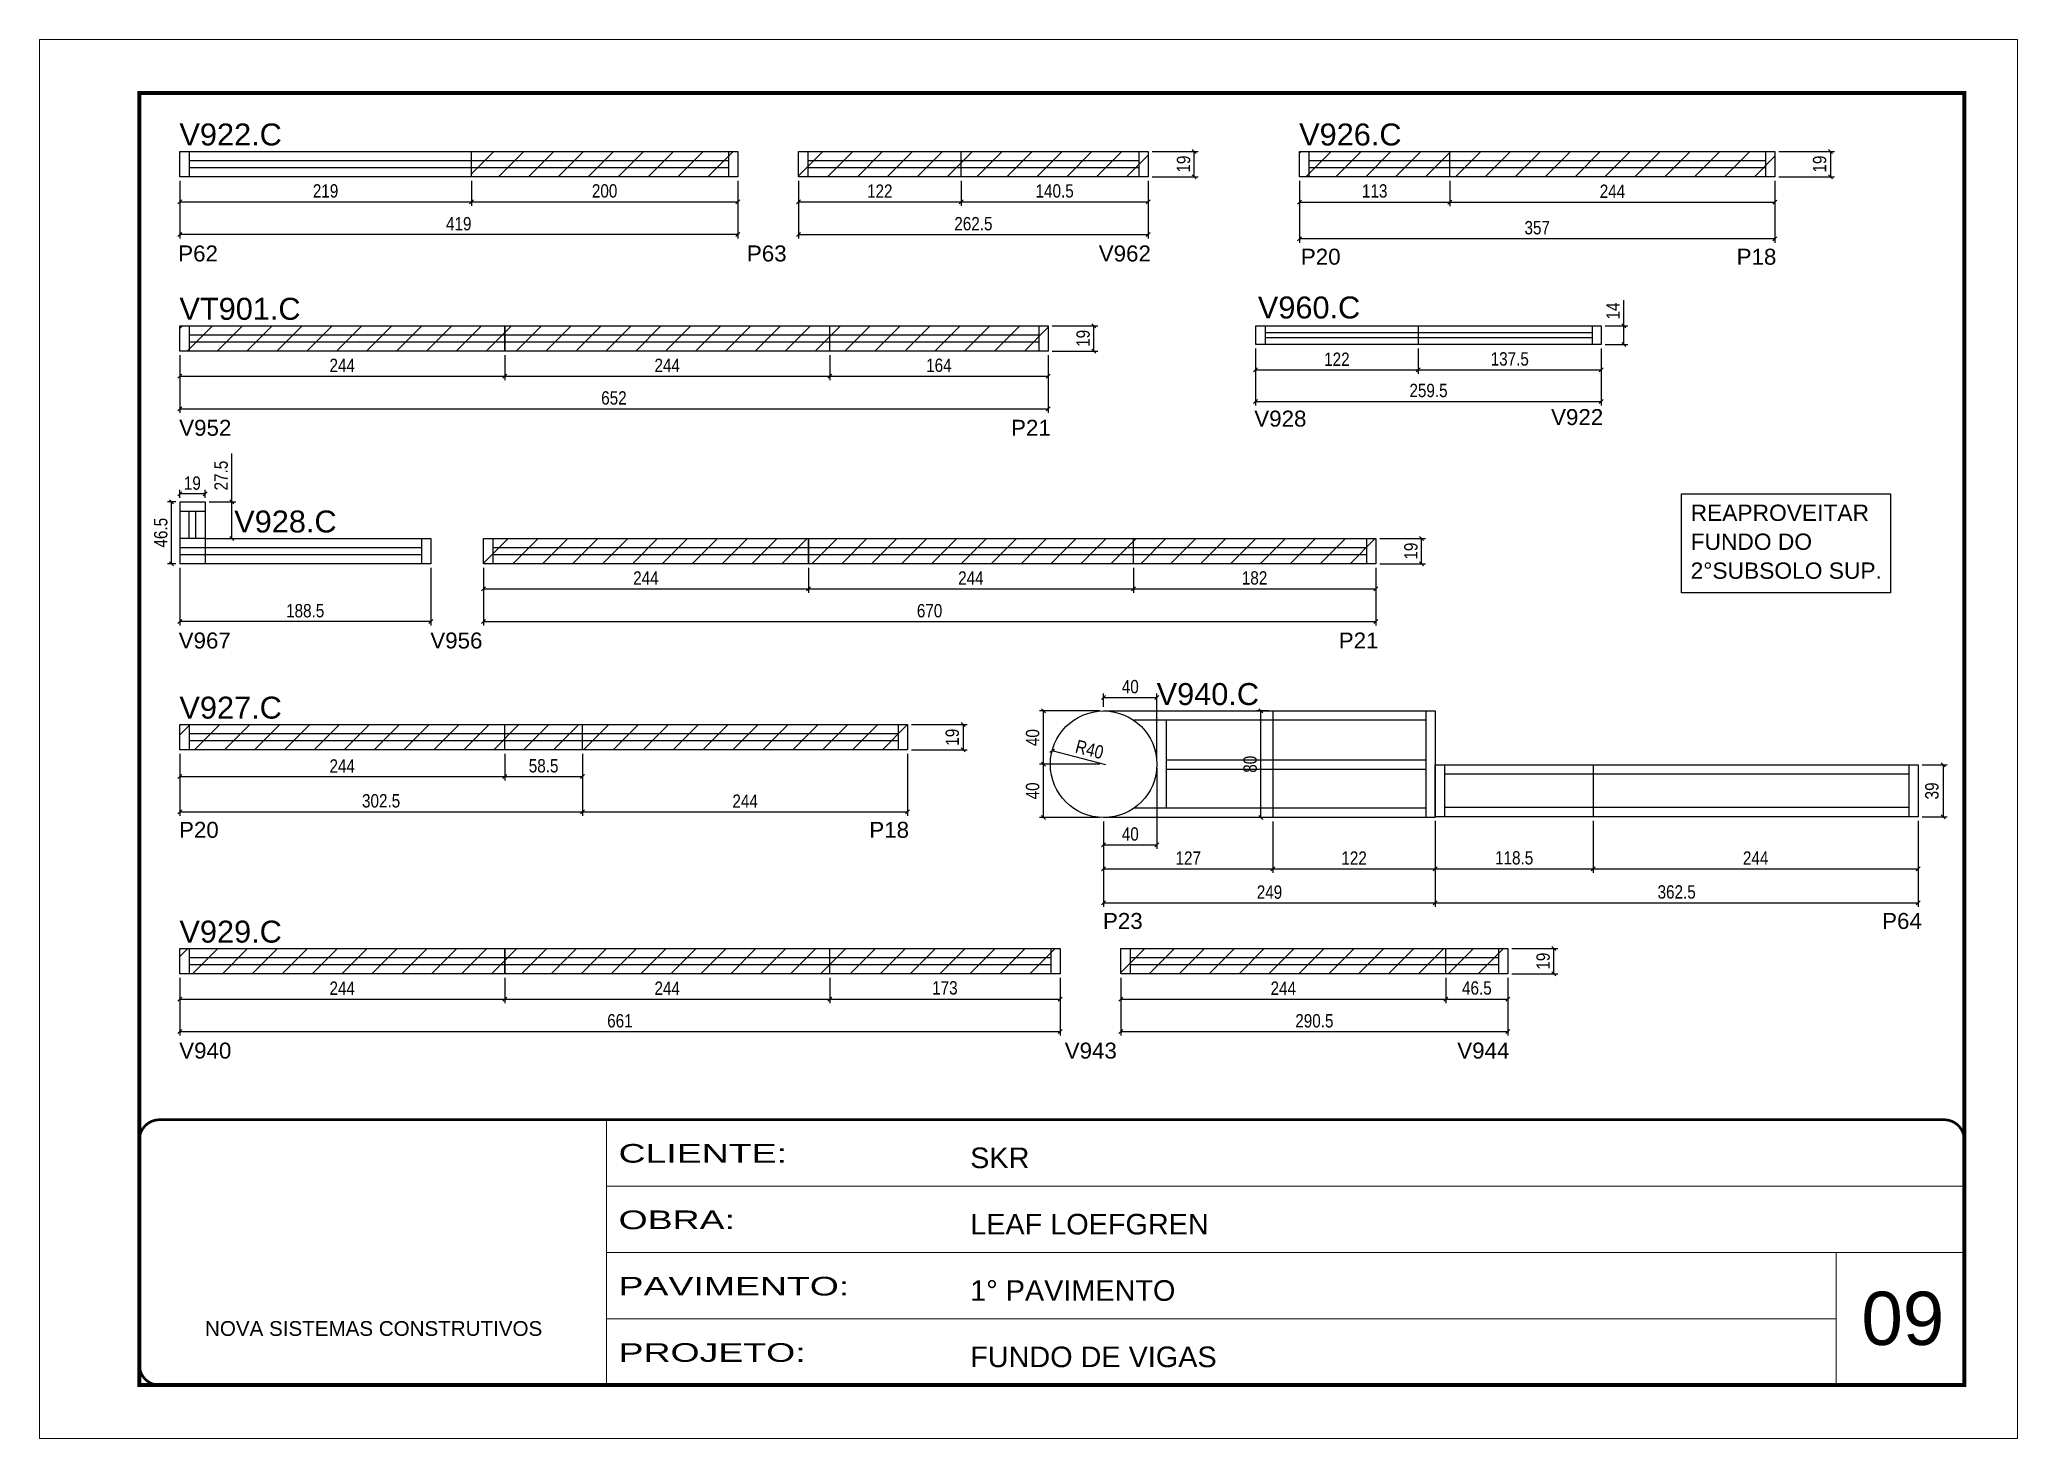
# Model space of a CAD drawing. Extents: x 1959 to 8212, y 239 to 4735.
# Drawn here: x 1959 to 3444, y 1388 to 2438 of the extents above; entities that cross this region are included whole.
import ezdxf

# ---------------------------------------------------------------- set-up
doc = ezdxf.new("R2010")
doc.units = 0
doc.linetypes.add('CONTINUO', pattern=[0])
doc.linetypes.add('DASHED', pattern=[0.75, 0.5, -0.25])
doc.layers.add('00 - FELIPE', color=6, linetype='Continuous', plot=False)
for name, color, linetype in [('5', 5, 'Continuous'), ('COTA', 241, 'Continuous'), ('NOMENCLATURA', 7, 'Continuous'), ('Painéis', 200, 'Continuous'), ('SARR_2.2x7', 40, 'Continuous'), ('SARR_EDITAR', 141, 'Continuous')]:
    doc.layers.add(name, color=color, linetype=linetype)
for name, color, linetype, lineweight in [('CARIMBO', 255, 'Continuous', 9), ('Folhas', 255, 'Continuous', 9), ('REAPROVEITAMENTO', 251, 'Continuous', 9), ('SARRAFO DE PRESSAO', 251, 'DASHED', 9)]:
    doc.layers.add(name, color=color, linetype=linetype, lineweight=lineweight)
doc.styles.add('ARIAL', font='arial.ttf')
doc.styles.add('COTA TECNICA', font='techl___.ttf', dxfattribs={"height": 10})
doc.styles.add('COTA TECNICA-50', font='techl___.ttf', dxfattribs={"height": 10})
doc.styles.get("Standard").update_dxf_attribs({"font": 'arial.ttf'})
doc.styles.add('Tecnologia', font='')
doc.styles.get('Tecnologia').set_extended_font_data('Forgotten Futurist')
doc.dimstyles.new('COTA PAINEL-50', dxfattribs={"dimtxt": 10, "dimasz": 3, "dimexe": 3, "dimexo": 3, "dimgap": 3, "dimtad": 1, "dimdec": 1, "dimzin": 12, "dimdsep": 46, "dimtxsty": 'COTA TECNICA-50', "dimblk1": 'OBLIQUE', "dimblk2": 'OBLIQUE', "dimsah": 1, "dimcen": 0.9, "dimclrd": 4, "dimclre": 4, "dimclrt": 240, "dimadec": 1, "dimazin": 3, "dimtfac": 1, "dimtdec": 1, "dimtmove": 0, "dimatfit": 3, "dimfxl": 1, "dimtolj": 1, "dimtzin": 12, "dimarcsym": 0})
doc.dimstyles.new('PAINEL', dxfattribs={"dimtxt": 10, "dimasz": 3, "dimexe": 3, "dimexo": 3, "dimgap": 3, "dimtad": 1, "dimdec": 1, "dimzin": 12, "dimdsep": 46, "dimtxsty": 'COTA TECNICA', "dimblk1": 'OBLIQUE', "dimblk2": 'OBLIQUE', "dimsah": 1, "dimcen": 0.9, "dimclrd": 4, "dimclre": 4, "dimclrt": 240, "dimadec": 1, "dimazin": 3, "dimtfac": 1, "dimtdec": 1, "dimtmove": 0, "dimatfit": 3, "dimfxl": 1, "dimtolj": 1, "dimtzin": 12, "dimarcsym": 0})
pattern_1 = [(45, (-9.317, 0), (-11.22532, 11.22532), [])]

msp = doc.modelspace()

# ---------------------------------------------------------------- texts
at = {"color": 0, "linetype": 'Continuous', "ltscale": 5, "style": 'ARIAL'}
for s, height, p in [('REAPROVEITAR ', 12.2353, (3198.4, 2076.74)), ('FUNDO DO', 12.235, (3198.4, 2055.03)), ('2°SUBSOLO SUP.', 12.2353, (3198.4, 2033.32))]:
    msp.add_text(s, height=height, dxfattribs=at).set_placement(p)
at = {"layer": '5', "linetype": 'Continuous'}
for s, rotation, p in [('P62', 359.99996, (2062.88, 2271.51)), ('P63', 0.00004, (2489.85, 2271.51)), ('V962', 359.99996, (2754.03, 2271.51)), ('P20', 359.99996, (2905.77, 2269.09)), ('P18', 359.99996, (3232.93, 2269.09)), ('V928', 359.99996, (2870.8, 2147.55)), ('V922', 359.99996, (3093.63, 2148.71)), ('V952', 359.99996, (2063.62, 2140.65)), ('P21', 359.99996, (2688.17, 2140.65)), ('V967', 359.99996, (2063.22, 1981)), ('V956', 359.99996, (2252.14, 1981)), ('P21', 359.99996, (2934.21, 1981)), ('P20', 359.99996, (2063.47, 1838.89)), ('P18', 359.99996, (2581.76, 1838.89)), ('P23', 359.99996, (2757.17, 1770.49)), ('P64', 359.99996, (3342.19, 1770.49)), ('V940', 359.99996, (2063.62, 1673.16)), ('V943', 0.00004, (2728.46, 1673.16)), ('V944', 0.00004, (3023.19, 1673.16))]:
    msp.add_text(s, height=12, rotation=rotation, dxfattribs=at).set_placement(p)
at = {"layer": 'CARIMBO', "style": 'ARIAL'}
msp.add_text('09', height=40, dxfattribs=at).set_placement((3326.63, 1458.21))
at = {"layer": 'NOMENCLATURA', "linetype": 'Continuous'}
for s, p in [('V922.C', (2063.79, 2358.57)), ('V926.C', (2904.47, 2358.57)), ('VT901.C', (2063.79, 2227.72)), ('V960.C', (2873.47, 2228.71)), ('V928.C', (2104.92, 2068.07)), ('V940.C', (2797.49, 1938.54)), ('V927.C', (2063.79, 1928.36)), ('V929.C', (2063.79, 1760.23))]:
    msp.add_text(s, height=16.5, dxfattribs=at).set_placement(p)

# ---------------------------------------------------------------- blocks, each defined once
blk = doc.blocks.new('9999999999')
at = {"color": 30, "linetype": 'CONTINUO'}
for p, q in [((98564.6, 34230.2), (98564.6, 34429.4)), ((98564.6, 34379.6), (99584, 34379.6)), ((98564.6, 34329.8), (99488, 34329.8)), ((99584, 34329.8), (99488, 34329.8)), ((99488, 34329.8), (99488, 34230.2)), ((98564.6, 34280), (99488, 34280))]:
    blk.add_line(p, q, dxfattribs=at)
at = {"color": 30, "linetype": 'CONTINUO', "const_width": 2}
blk.add_lwpolyline([(99584, 34230.2), (99584, 34414.4, 0.414214), (99569, 34429.4), (98229, 34429.4, 0.414214), (98214, 34414.4), (98214, 34245.2, 0.414214), (98229, 34230.2), (99584, 34230.2)], format="xyb", dxfattribs=at)
at = {"layer": 'Folhas'}
blk.add_lwpolyline([(98139, 34190.2), (99624, 34190.2), (99624, 35240.2), (98139, 35240.2)], close=True, dxfattribs=at)
at = {"layer": 'Folhas', "color": 30, "const_width": 3}
blk.add_lwpolyline([(98214, 34230.2), (99584, 34230.2), (99584, 35200.2), (98214, 35200.2)], close=True, dxfattribs=at)
at = {"color": 7, "linetype": 'Continuous', "ltscale": 5, "style": 'ARIAL'}
for s, height, p in [('SKR', 15.48, (98837.7, 34393.1)), ('LEAF LOEFGREN', 15.483, (98837.7, 34343.3)), ('1° PAVIMENTO', 15.483, (98837.7, 34293.5)), ('NOVA SISTEMAS CONSTRUTIVOS', 11.059, (98263.2, 34267.2)), ('FUNDO DE VIGAS', 15.483, (98837.7, 34243.7))]:
    blk.add_text(s, height=height, dxfattribs=at).set_placement(p)
at = {"layer": 'Folhas', "color": 7, "style": 'Tecnologia', "width": 1.5}
for s, p in [('CLIENTE:', (98573.7, 34397.2)), ('OBRA:', (98573.7, 34347.3)), ('PAVIMENTO:', (98573.7, 34297.5)), ('PROJETO:', (98573.7, 34247.7))]:
    blk.add_text(s, height=14, dxfattribs=at).set_placement(p)
blk = doc.blocks.new('_Oblique')
at = {"color": 0, "linetype": 'ByBlock', "lineweight": -2}
blk.add_line((-0.5, -0.5), (0.5, 0.5), dxfattribs=at)
blk = doc.blocks.new('*D478')
at = {"layer": 'COTA', "color": 4, "linetype": 'ByBlock', "lineweight": -2, "transparency": 16777216}
for p, q in [((2064, 2332.1), (2064, 2313.3)), ((2283, 2332.1), (2283, 2313.3)), ((2064, 2316.3), (2283, 2316.3))]:
    blk.add_line(p, q, dxfattribs=at)
at = {"layer": 'Defpoints', "color": 0, "linetype": 'ByBlock', "transparency": 16777216}
for p in [(2064, 2335.1), (2283, 2335.1), (2283, 2316.3)]:
    blk.add_point(p, dxfattribs=at)
at = {"layer": 'COTA', "color": 4, "linetype": 'ByBlock', "lineweight": -2, "transparency": 16777216, "xscale": 3, "yscale": 3, "zscale": 3, "rotation": 180}
blk.add_blockref('_Oblique', (2064, 2316.3), dxfattribs=at)
at = {"layer": 'COTA', "color": 4, "linetype": 'ByBlock', "lineweight": -2, "transparency": 16777216, "xscale": 3, "yscale": 3, "zscale": 3}
blk.add_blockref('_Oblique', (2283, 2316.3), dxfattribs=at)
at = {"layer": 'COTA', "color": 240, "linetype": 'ByBlock', "transparency": 16777216, "insert": (2173.5, 2324.4), "char_height": 10, "attachment_point": 5, "style": 'COTA TECNICA-50'}
blk.add_mtext('\\A1;219', dxfattribs=at)
blk = doc.blocks.new('*D479')
at = {"layer": 'COTA', "color": 4, "linetype": 'ByBlock', "lineweight": -2, "transparency": 16777216}
for p, q in [((2283, 2332.1), (2283, 2313.3)), ((2483, 2332.1), (2483, 2313.3)), ((2283, 2316.3), (2483, 2316.3))]:
    blk.add_line(p, q, dxfattribs=at)
at = {"layer": 'Defpoints', "color": 0, "linetype": 'ByBlock', "transparency": 16777216}
for p in [(2283, 2335.1), (2483, 2335.1), (2483, 2316.3)]:
    blk.add_point(p, dxfattribs=at)
at = {"layer": 'COTA', "color": 4, "linetype": 'ByBlock', "lineweight": -2, "transparency": 16777216, "xscale": 3, "yscale": 3, "zscale": 3, "rotation": 180}
blk.add_blockref('_Oblique', (2283, 2316.3), dxfattribs=at)
at = {"layer": 'COTA', "color": 4, "linetype": 'ByBlock', "lineweight": -2, "transparency": 16777216, "xscale": 3, "yscale": 3, "zscale": 3}
blk.add_blockref('_Oblique', (2483, 2316.3), dxfattribs=at)
at = {"layer": 'COTA', "color": 240, "linetype": 'ByBlock', "transparency": 16777216, "insert": (2383, 2324.4), "char_height": 10, "attachment_point": 5, "style": 'COTA TECNICA-50'}
blk.add_mtext('\\A1;200', dxfattribs=at)
blk = doc.blocks.new('*D480')
at = {"layer": 'COTA', "color": 4, "lineweight": -2, "transparency": 16777216}
for p, q in [((2528.6, 2332.1), (2528.6, 2288.7)), ((2791.1, 2332.1), (2791.1, 2288.7)), ((2528.6, 2291.7), (2791.1, 2291.7))]:
    blk.add_line(p, q, dxfattribs=at)
at = {"layer": 'Defpoints', "color": 0, "transparency": 16777216}
for p in [(2528.6, 2335.1), (2791.1, 2335.1), (2791.1, 2291.7)]:
    blk.add_point(p, dxfattribs=at)
at = {"layer": 'COTA', "color": 4, "lineweight": -2, "transparency": 16777216, "xscale": 3, "yscale": 3, "zscale": 3, "rotation": 180}
blk.add_blockref('_Oblique', (2528.6, 2291.7), dxfattribs=at)
at = {"layer": 'COTA', "color": 4, "lineweight": -2, "transparency": 16777216, "xscale": 3, "yscale": 3, "zscale": 3}
blk.add_blockref('_Oblique', (2791.1, 2291.7), dxfattribs=at)
at = {"layer": 'COTA', "color": 240, "transparency": 16777216, "insert": (2659.9, 2299.8), "char_height": 10, "attachment_point": 5, "style": 'COTA TECNICA'}
blk.add_mtext('\\A1;262.5', dxfattribs=at)
blk = doc.blocks.new('*D481')
at = {"layer": 'COTA', "color": 4, "lineweight": -2, "transparency": 16777216}
for p, q in [((2794.1, 2354.1), (2828.7, 2354.1)), ((2825.7, 2335.1), (2825.7, 2354.1)), ((2794.1, 2335.1), (2828.7, 2335.1))]:
    blk.add_line(p, q, dxfattribs=at)
at = {"layer": 'Defpoints', "color": 0, "transparency": 16777216}
for p in [(2791.1, 2354.1), (2825.7, 2354.1), (2791.1, 2335.1)]:
    blk.add_point(p, dxfattribs=at)
at = {"layer": 'COTA', "color": 4, "lineweight": -2, "transparency": 16777216, "xscale": 3, "yscale": 3, "zscale": 3}
for p, rotation in [((2825.7, 2354.1), 90), ((2825.7, 2335.1), 270)]:
    blk.add_blockref('_Oblique', p, dxfattribs=dict(at, rotation=rotation))
at = {"layer": 'COTA', "color": 240, "transparency": 16777216, "insert": (2817.7, 2344.6), "char_height": 10, "attachment_point": 5, "rotation": 90, "style": 'COTA TECNICA'}
blk.add_mtext('\\A1;19', dxfattribs=at)
blk = doc.blocks.new('*D483')
at = {"layer": 'COTA', "color": 4, "lineweight": -2, "transparency": 16777216}
for p, q in [((2528.6, 2332.1), (2528.6, 2313.3)), ((2650.6, 2332.1), (2650.6, 2313.3)), ((2528.6, 2316.3), (2650.6, 2316.3))]:
    blk.add_line(p, q, dxfattribs=at)
at = {"layer": 'Defpoints', "color": 0, "transparency": 16777216}
for p in [(2528.6, 2335.1), (2650.6, 2335.1), (2650.6, 2316.3)]:
    blk.add_point(p, dxfattribs=at)
at = {"layer": 'COTA', "color": 4, "lineweight": -2, "transparency": 16777216, "xscale": 3, "yscale": 3, "zscale": 3, "rotation": 180}
blk.add_blockref('_Oblique', (2528.6, 2316.3), dxfattribs=at)
at = {"layer": 'COTA', "color": 4, "lineweight": -2, "transparency": 16777216, "xscale": 3, "yscale": 3, "zscale": 3}
blk.add_blockref('_Oblique', (2650.6, 2316.3), dxfattribs=at)
at = {"layer": 'COTA', "color": 240, "transparency": 16777216, "insert": (2589.6, 2324.3), "char_height": 10, "attachment_point": 5, "style": 'COTA TECNICA'}
blk.add_mtext('\\A1;122', dxfattribs=at)
blk = doc.blocks.new('*D484')
at = {"layer": 'COTA', "color": 4, "lineweight": -2, "transparency": 16777216}
for p, q in [((2650.6, 2332.1), (2650.6, 2313.3)), ((2791.1, 2332.1), (2791.1, 2313.3)), ((2650.6, 2316.3), (2791.1, 2316.3))]:
    blk.add_line(p, q, dxfattribs=at)
at = {"layer": 'Defpoints', "color": 0, "transparency": 16777216}
for p in [(2650.6, 2335.1), (2791.1, 2335.1), (2791.1, 2316.3)]:
    blk.add_point(p, dxfattribs=at)
at = {"layer": 'COTA', "color": 4, "lineweight": -2, "transparency": 16777216, "xscale": 3, "yscale": 3, "zscale": 3, "rotation": 180}
blk.add_blockref('_Oblique', (2650.6, 2316.3), dxfattribs=at)
at = {"layer": 'COTA', "color": 4, "lineweight": -2, "transparency": 16777216, "xscale": 3, "yscale": 3, "zscale": 3}
blk.add_blockref('_Oblique', (2791.1, 2316.3), dxfattribs=at)
at = {"layer": 'COTA', "color": 240, "transparency": 16777216, "insert": (2720.9, 2324.4), "char_height": 10, "attachment_point": 5, "style": 'COTA TECNICA'}
blk.add_mtext('\\A1;140.5', dxfattribs=at)
blk = doc.blocks.new('*D482')
at = {"layer": 'COTA', "color": 4, "lineweight": -2, "transparency": 16777216}
for p, q in [((2528.6, 2332.1), (2528.6, 2313.3)), ((2650.6, 2332.1), (2650.6, 2313.3)), ((2528.6, 2316.3), (2650.6, 2316.3))]:
    blk.add_line(p, q, dxfattribs=at)
at = {"layer": 'Defpoints', "color": 0, "transparency": 16777216}
for p in [(2528.6, 2335.1), (2650.6, 2335.1), (2650.6, 2316.3)]:
    blk.add_point(p, dxfattribs=at)
at = {"layer": 'COTA', "color": 4, "lineweight": -2, "transparency": 16777216, "xscale": 3, "yscale": 3, "zscale": 3, "rotation": 180}
blk.add_blockref('_Oblique', (2528.6, 2316.3), dxfattribs=at)
at = {"layer": 'COTA', "color": 4, "lineweight": -2, "transparency": 16777216, "xscale": 3, "yscale": 3, "zscale": 3}
blk.add_blockref('_Oblique', (2650.6, 2316.3), dxfattribs=at)
at = {"layer": 'COTA', "color": 240, "transparency": 16777216, "insert": (2589.6, 2324.3), "char_height": 10, "attachment_point": 5, "style": 'COTA TECNICA'}
blk.add_mtext('\\A1;122', dxfattribs=at)
blk = doc.blocks.new('*D485')
at = {"layer": 'COTA', "color": 4, "lineweight": -2, "transparency": 16777216}
for p, q in [((2064, 2332.1), (2064, 2288.7)), ((2483, 2332.1), (2483, 2288.7)), ((2483, 2291.7), (2064, 2291.7))]:
    blk.add_line(p, q, dxfattribs=at)
at = {"layer": 'Defpoints', "color": 0, "transparency": 16777216}
for p in [(2064, 2335.1), (2483, 2335.1), (2064, 2291.7)]:
    blk.add_point(p, dxfattribs=at)
at = {"layer": 'COTA', "color": 4, "lineweight": -2, "transparency": 16777216, "xscale": 3, "yscale": 3, "zscale": 3, "rotation": 180}
blk.add_blockref('_Oblique', (2064, 2291.7), dxfattribs=at)
at = {"layer": 'COTA', "color": 4, "lineweight": -2, "transparency": 16777216, "xscale": 3, "yscale": 3, "zscale": 3}
blk.add_blockref('_Oblique', (2483, 2291.7), dxfattribs=at)
at = {"layer": 'COTA', "color": 240, "transparency": 16777216, "insert": (2273.5, 2299.8), "char_height": 10, "attachment_point": 5, "style": 'COTA TECNICA'}
blk.add_mtext('\\A1;419', dxfattribs=at)
blk = doc.blocks.new('*D488')
at = {"layer": 'COTA', "color": 4, "linetype": 'ByBlock', "lineweight": -2, "transparency": 16777216}
for p, q in [((2064, 2201.3), (2064, 2182.4)), ((2308, 2201.3), (2308, 2182.4)), ((2064, 2185.4), (2308, 2185.4))]:
    blk.add_line(p, q, dxfattribs=at)
at = {"layer": 'Defpoints', "color": 0, "linetype": 'ByBlock', "transparency": 16777216}
for p in [(2064, 2204.3), (2308, 2204.3), (2308, 2185.4)]:
    blk.add_point(p, dxfattribs=at)
at = {"layer": 'COTA', "color": 4, "linetype": 'ByBlock', "lineweight": -2, "transparency": 16777216, "xscale": 3, "yscale": 3, "zscale": 3, "rotation": 180}
blk.add_blockref('_Oblique', (2064, 2185.4), dxfattribs=at)
at = {"layer": 'COTA', "color": 4, "linetype": 'ByBlock', "lineweight": -2, "transparency": 16777216, "xscale": 3, "yscale": 3, "zscale": 3}
blk.add_blockref('_Oblique', (2308, 2185.4), dxfattribs=at)
at = {"layer": 'COTA', "color": 240, "linetype": 'ByBlock', "transparency": 16777216, "insert": (2186, 2193.5), "char_height": 10, "attachment_point": 5, "style": 'COTA TECNICA-50'}
blk.add_mtext('\\A1;244', dxfattribs=at)
blk = doc.blocks.new('*D489')
at = {"layer": 'COTA', "color": 4, "linetype": 'ByBlock', "lineweight": -2, "transparency": 16777216}
for p, q in [((2308, 2201.3), (2308, 2182.4)), ((2552, 2201.3), (2552, 2182.4)), ((2308, 2185.4), (2552, 2185.4))]:
    blk.add_line(p, q, dxfattribs=at)
at = {"layer": 'Defpoints', "color": 0, "linetype": 'ByBlock', "transparency": 16777216}
for p in [(2308, 2204.3), (2552, 2204.3), (2552, 2185.4)]:
    blk.add_point(p, dxfattribs=at)
at = {"layer": 'COTA', "color": 4, "linetype": 'ByBlock', "lineweight": -2, "transparency": 16777216, "xscale": 3, "yscale": 3, "zscale": 3, "rotation": 180}
blk.add_blockref('_Oblique', (2308, 2185.4), dxfattribs=at)
at = {"layer": 'COTA', "color": 4, "linetype": 'ByBlock', "lineweight": -2, "transparency": 16777216, "xscale": 3, "yscale": 3, "zscale": 3}
blk.add_blockref('_Oblique', (2552, 2185.4), dxfattribs=at)
at = {"layer": 'COTA', "color": 240, "linetype": 'ByBlock', "transparency": 16777216, "insert": (2430, 2193.5), "char_height": 10, "attachment_point": 5, "style": 'COTA TECNICA-50'}
blk.add_mtext('\\A1;244', dxfattribs=at)
blk = doc.blocks.new('*D490')
at = {"layer": 'COTA', "color": 4, "lineweight": -2, "transparency": 16777216}
for p, q in [((2064, 2201.3), (2064, 2157.9)), ((2716, 2201.3), (2716, 2157.9)), ((2064, 2160.9), (2716, 2160.9))]:
    blk.add_line(p, q, dxfattribs=at)
at = {"layer": 'Defpoints', "color": 0, "transparency": 16777216}
for p in [(2064, 2204.3), (2716, 2204.3), (2716, 2160.9)]:
    blk.add_point(p, dxfattribs=at)
at = {"layer": 'COTA', "color": 4, "lineweight": -2, "transparency": 16777216, "xscale": 3, "yscale": 3, "zscale": 3, "rotation": 180}
blk.add_blockref('_Oblique', (2064, 2160.9), dxfattribs=at)
at = {"layer": 'COTA', "color": 4, "lineweight": -2, "transparency": 16777216, "xscale": 3, "yscale": 3, "zscale": 3}
blk.add_blockref('_Oblique', (2716, 2160.9), dxfattribs=at)
at = {"layer": 'COTA', "color": 240, "transparency": 16777216, "insert": (2390, 2169), "char_height": 10, "attachment_point": 5, "style": 'COTA TECNICA'}
blk.add_mtext('\\A1;652', dxfattribs=at)
blk = doc.blocks.new('*D491')
at = {"layer": 'COTA', "color": 4, "lineweight": -2, "transparency": 16777216}
for p, q in [((2552, 2201.3), (2552, 2182.4)), ((2716, 2201.3), (2716, 2182.4)), ((2552, 2185.4), (2716, 2185.4))]:
    blk.add_line(p, q, dxfattribs=at)
at = {"layer": 'Defpoints', "color": 0, "transparency": 16777216}
for p in [(2552, 2204.3), (2716, 2204.3), (2716, 2185.4)]:
    blk.add_point(p, dxfattribs=at)
at = {"layer": 'COTA', "color": 4, "lineweight": -2, "transparency": 16777216, "xscale": 3, "yscale": 3, "zscale": 3, "rotation": 180}
blk.add_blockref('_Oblique', (2552, 2185.4), dxfattribs=at)
at = {"layer": 'COTA', "color": 4, "lineweight": -2, "transparency": 16777216, "xscale": 3, "yscale": 3, "zscale": 3}
blk.add_blockref('_Oblique', (2716, 2185.4), dxfattribs=at)
at = {"layer": 'COTA', "color": 240, "transparency": 16777216, "insert": (2634, 2193.5), "char_height": 10, "attachment_point": 5, "style": 'COTA TECNICA'}
blk.add_mtext('\\A1;164', dxfattribs=at)
blk = doc.blocks.new('*D492')
at = {"layer": 'COTA', "color": 4, "lineweight": -2, "transparency": 16777216}
for p, q in [((2719, 2223.3), (2753.4, 2223.3)), ((2750.4, 2204.3), (2750.4, 2223.3)), ((2719, 2204.3), (2753.4, 2204.3))]:
    blk.add_line(p, q, dxfattribs=at)
at = {"layer": 'Defpoints', "color": 0, "transparency": 16777216}
for p in [(2716, 2223.3), (2750.4, 2223.3), (2716, 2204.3)]:
    blk.add_point(p, dxfattribs=at)
at = {"layer": 'COTA', "color": 4, "lineweight": -2, "transparency": 16777216, "xscale": 3, "yscale": 3, "zscale": 3}
for p, rotation in [((2750.4, 2223.3), 90), ((2750.4, 2204.3), 270)]:
    blk.add_blockref('_Oblique', p, dxfattribs=dict(at, rotation=rotation))
at = {"layer": 'COTA', "color": 240, "transparency": 16777216, "insert": (2742.3, 2213.8), "char_height": 10, "attachment_point": 5, "rotation": 90, "style": 'COTA TECNICA'}
blk.add_mtext('\\A1;19', dxfattribs=at)
blk = doc.blocks.new('*D493')
at = {"layer": 'COTA', "color": 4, "linetype": 'ByBlock', "lineweight": -2, "transparency": 16777216}
for p, q in [((2904.7, 2332.1), (2904.7, 2313.1)), ((3017.7, 2332.1), (3017.7, 2313.1)), ((2904.7, 2316.1), (3017.7, 2316.1))]:
    blk.add_line(p, q, dxfattribs=at)
at = {"layer": 'Defpoints', "color": 0, "linetype": 'ByBlock', "transparency": 16777216}
for p in [(2904.7, 2335.1), (3017.7, 2335.1), (3017.7, 2316.1)]:
    blk.add_point(p, dxfattribs=at)
at = {"layer": 'COTA', "color": 4, "linetype": 'ByBlock', "lineweight": -2, "transparency": 16777216, "xscale": 3, "yscale": 3, "zscale": 3, "rotation": 180}
blk.add_blockref('_Oblique', (2904.7, 2316.1), dxfattribs=at)
at = {"layer": 'COTA', "color": 4, "linetype": 'ByBlock', "lineweight": -2, "transparency": 16777216, "xscale": 3, "yscale": 3, "zscale": 3}
blk.add_blockref('_Oblique', (3017.7, 2316.1), dxfattribs=at)
at = {"layer": 'COTA', "color": 240, "linetype": 'ByBlock', "transparency": 16777216, "insert": (2961.2, 2324.4), "char_height": 10, "attachment_point": 5, "style": 'COTA TECNICA-50'}
blk.add_mtext('\\A1;113', dxfattribs=at)
blk = doc.blocks.new('*D494')
at = {"layer": 'COTA', "color": 4, "linetype": 'ByBlock', "lineweight": -2, "transparency": 16777216}
for p, q in [((3017.7, 2332.1), (3017.7, 2313.1)), ((3261.7, 2332.1), (3261.7, 2313.1)), ((3017.7, 2316.1), (3261.7, 2316.1))]:
    blk.add_line(p, q, dxfattribs=at)
at = {"layer": 'Defpoints', "color": 0, "linetype": 'ByBlock', "transparency": 16777216}
for p in [(3017.7, 2335.1), (3261.7, 2335.1), (3261.7, 2316.1)]:
    blk.add_point(p, dxfattribs=at)
at = {"layer": 'COTA', "color": 4, "linetype": 'ByBlock', "lineweight": -2, "transparency": 16777216, "xscale": 3, "yscale": 3, "zscale": 3, "rotation": 180}
blk.add_blockref('_Oblique', (3017.7, 2316.1), dxfattribs=at)
at = {"layer": 'COTA', "color": 4, "linetype": 'ByBlock', "lineweight": -2, "transparency": 16777216, "xscale": 3, "yscale": 3, "zscale": 3}
blk.add_blockref('_Oblique', (3261.7, 2316.1), dxfattribs=at)
at = {"layer": 'COTA', "color": 240, "linetype": 'ByBlock', "transparency": 16777216, "insert": (3139.7, 2324.2), "char_height": 10, "attachment_point": 5, "style": 'COTA TECNICA-50'}
blk.add_mtext('\\A1;244', dxfattribs=at)
blk = doc.blocks.new('*D496')
at = {"layer": 'COTA', "color": 4, "lineweight": -2, "transparency": 16777216}
for p, q in [((3264.7, 2354.1), (3306.4, 2354.1)), ((3303.4, 2354.1), (3303.4, 2335.1)), ((3264.7, 2335.1), (3306.4, 2335.1))]:
    blk.add_line(p, q, dxfattribs=at)
at = {"layer": 'Defpoints', "color": 0, "transparency": 16777216}
for p in [(3261.7, 2354.1), (3261.7, 2335.1), (3303.4, 2335.1)]:
    blk.add_point(p, dxfattribs=at)
at = {"layer": 'COTA', "color": 4, "lineweight": -2, "transparency": 16777216, "xscale": 3, "yscale": 3, "zscale": 3}
for p, rotation in [((3303.4, 2354.1), 90), ((3303.4, 2335.1), 270)]:
    blk.add_blockref('_Oblique', p, dxfattribs=dict(at, rotation=rotation))
at = {"layer": 'COTA', "color": 240, "transparency": 16777216, "insert": (3295.3, 2344.6), "char_height": 10, "attachment_point": 5, "rotation": 90, "style": 'COTA TECNICA'}
blk.add_mtext('\\A1;19', dxfattribs=at)
blk = doc.blocks.new('*D495')
at = {"layer": 'COTA', "color": 4, "lineweight": -2, "transparency": 16777216}
for p, q in [((2904.7, 2332.1), (2904.7, 2285.6)), ((3261.7, 2332.1), (3261.7, 2285.6)), ((3261.7, 2288.6), (2904.7, 2288.6))]:
    blk.add_line(p, q, dxfattribs=at)
at = {"layer": 'Defpoints', "color": 0, "transparency": 16777216}
for p in [(2904.7, 2335.1), (3261.7, 2335.1), (2904.7, 2288.6)]:
    blk.add_point(p, dxfattribs=at)
at = {"layer": 'COTA', "color": 4, "lineweight": -2, "transparency": 16777216, "xscale": 3, "yscale": 3, "zscale": 3, "rotation": 180}
blk.add_blockref('_Oblique', (2904.7, 2288.6), dxfattribs=at)
at = {"layer": 'COTA', "color": 4, "lineweight": -2, "transparency": 16777216, "xscale": 3, "yscale": 3, "zscale": 3}
blk.add_blockref('_Oblique', (3261.7, 2288.6), dxfattribs=at)
at = {"layer": 'COTA', "color": 240, "transparency": 16777216, "insert": (3083.2, 2296.8), "char_height": 10, "attachment_point": 5, "style": 'COTA TECNICA'}
blk.add_mtext('\\A1;357', dxfattribs=at)
blk = doc.blocks.new('*D497')
at = {"layer": 'COTA', "color": 4, "lineweight": -2, "transparency": 16777216}
for p, q in [((2064, 2041.6), (2064, 1998.2)), ((2252.5, 2041.6), (2252.5, 1998.2)), ((2252.5, 2001.2), (2064, 2001.2))]:
    blk.add_line(p, q, dxfattribs=at)
at = {"layer": 'Defpoints', "color": 0, "transparency": 16777216}
for p in [(2064, 2044.6), (2252.5, 2044.6), (2064, 2001.2)]:
    blk.add_point(p, dxfattribs=at)
at = {"layer": 'COTA', "color": 4, "lineweight": -2, "transparency": 16777216, "xscale": 3, "yscale": 3, "zscale": 3, "rotation": 180}
blk.add_blockref('_Oblique', (2064, 2001.2), dxfattribs=at)
at = {"layer": 'COTA', "color": 4, "lineweight": -2, "transparency": 16777216, "xscale": 3, "yscale": 3, "zscale": 3}
blk.add_blockref('_Oblique', (2252.5, 2001.2), dxfattribs=at)
at = {"layer": 'COTA', "color": 240, "transparency": 16777216, "insert": (2158.2, 2009.3), "char_height": 10, "attachment_point": 5, "style": 'COTA TECNICA'}
blk.add_mtext('\\A1;188.5', dxfattribs=at)
blk = doc.blocks.new('*D498')
at = {"layer": 'COTA', "color": 4, "lineweight": -2, "transparency": 16777216}
for p, q in [((2061, 2091.1), (2054.9, 2091.1)), ((2057.9, 2044.6), (2057.9, 2091.1)), ((2061, 2044.6), (2054.9, 2044.6))]:
    blk.add_line(p, q, dxfattribs=at)
at = {"layer": 'Defpoints', "color": 0, "transparency": 16777216}
for p in [(2057.9, 2091.1), (2064, 2091.1), (2064, 2044.6)]:
    blk.add_point(p, dxfattribs=at)
at = {"layer": 'COTA', "color": 4, "lineweight": -2, "transparency": 16777216, "xscale": 3, "yscale": 3, "zscale": 3}
for p, rotation in [((2057.9, 2091.1), 90), ((2057.9, 2044.6), 270)]:
    blk.add_blockref('_Oblique', p, dxfattribs=dict(at, rotation=rotation))
at = {"layer": 'COTA', "color": 240, "transparency": 16777216, "insert": (2049.8, 2067.9), "char_height": 10, "attachment_point": 5, "rotation": 90, "style": 'COTA TECNICA'}
blk.add_mtext('\\A1;46.5', dxfattribs=at)
blk = doc.blocks.new('*D499')
at = {"layer": 'COTA', "color": 4, "lineweight": -2, "transparency": 16777216}
for p, q in [((2064, 2094.1), (2064, 2100)), ((2083, 2097), (2064, 2097)), ((2083, 2094.1), (2083, 2100))]:
    blk.add_line(p, q, dxfattribs=at)
at = {"layer": 'Defpoints', "color": 0, "transparency": 16777216}
for p in [(2064, 2097), (2064, 2091.1), (2083, 2091.1)]:
    blk.add_point(p, dxfattribs=at)
at = {"layer": 'COTA', "color": 4, "lineweight": -2, "transparency": 16777216, "xscale": 3, "yscale": 3, "zscale": 3, "rotation": 180}
blk.add_blockref('_Oblique', (2064, 2097), dxfattribs=at)
at = {"layer": 'COTA', "color": 4, "lineweight": -2, "transparency": 16777216, "xscale": 3, "yscale": 3, "zscale": 3}
blk.add_blockref('_Oblique', (2083, 2097), dxfattribs=at)
at = {"layer": 'COTA', "color": 240, "transparency": 16777216, "insert": (2073.5, 2105.1), "char_height": 10, "attachment_point": 5, "style": 'COTA TECNICA'}
blk.add_mtext('\\A1;19', dxfattribs=at)
blk = doc.blocks.new('*D500')
at = {"layer": 'COTA', "color": 4, "lineweight": -2, "transparency": 16777216}
for p, q in [((2103.2, 2091.1), (2103.2, 2127.4)), ((2086, 2091.1), (2106.2, 2091.1)), ((2103.2, 2063.6), (2103.2, 2091.1)), ((2086, 2063.6), (2106.2, 2063.6))]:
    blk.add_line(p, q, dxfattribs=at)
at = {"layer": 'Defpoints', "color": 0, "transparency": 16777216}
for p in [(2083, 2091.1), (2103.2, 2091.1), (2083, 2063.6)]:
    blk.add_point(p, dxfattribs=at)
at = {"layer": 'COTA', "color": 4, "lineweight": -2, "transparency": 16777216, "xscale": 3, "yscale": 3, "zscale": 3}
for p, rotation in [((2103.2, 2091.1), 90), ((2103.2, 2063.6), 270)]:
    blk.add_blockref('_Oblique', p, dxfattribs=dict(at, rotation=rotation))
at = {"layer": 'COTA', "color": 240, "transparency": 16777216, "insert": (2095.1, 2110.8), "char_height": 10, "attachment_point": 5, "rotation": 90, "style": 'COTA TECNICA'}
blk.add_mtext('\\A1;27.5', dxfattribs=at)
blk = doc.blocks.new('*D501')
at = {"layer": 'COTA', "color": 4, "linetype": 'ByBlock', "lineweight": -2, "transparency": 16777216}
for p, q in [((2292, 2041.6), (2292, 2022.8)), ((2536, 2041.6), (2536, 2022.8)), ((2292, 2025.8), (2536, 2025.8))]:
    blk.add_line(p, q, dxfattribs=at)
at = {"layer": 'Defpoints', "color": 0, "linetype": 'ByBlock', "transparency": 16777216}
for p in [(2292, 2044.6), (2536, 2044.6), (2536, 2025.8)]:
    blk.add_point(p, dxfattribs=at)
at = {"layer": 'COTA', "color": 4, "linetype": 'ByBlock', "lineweight": -2, "transparency": 16777216, "xscale": 3, "yscale": 3, "zscale": 3, "rotation": 180}
blk.add_blockref('_Oblique', (2292, 2025.8), dxfattribs=at)
at = {"layer": 'COTA', "color": 4, "linetype": 'ByBlock', "lineweight": -2, "transparency": 16777216, "xscale": 3, "yscale": 3, "zscale": 3}
blk.add_blockref('_Oblique', (2536, 2025.8), dxfattribs=at)
at = {"layer": 'COTA', "color": 240, "linetype": 'ByBlock', "transparency": 16777216, "insert": (2414, 2033.9), "char_height": 10, "attachment_point": 5, "style": 'COTA TECNICA-50'}
blk.add_mtext('\\A1;244', dxfattribs=at)
blk = doc.blocks.new('*D502')
at = {"layer": 'COTA', "color": 4, "linetype": 'ByBlock', "lineweight": -2, "transparency": 16777216}
for p, q in [((2536, 2041.6), (2536, 2022.8)), ((2780, 2041.6), (2780, 2022.8)), ((2536, 2025.8), (2780, 2025.8))]:
    blk.add_line(p, q, dxfattribs=at)
at = {"layer": 'Defpoints', "color": 0, "linetype": 'ByBlock', "transparency": 16777216}
for p in [(2536, 2044.6), (2780, 2044.6), (2780, 2025.8)]:
    blk.add_point(p, dxfattribs=at)
at = {"layer": 'COTA', "color": 4, "linetype": 'ByBlock', "lineweight": -2, "transparency": 16777216, "xscale": 3, "yscale": 3, "zscale": 3, "rotation": 180}
blk.add_blockref('_Oblique', (2536, 2025.8), dxfattribs=at)
at = {"layer": 'COTA', "color": 4, "linetype": 'ByBlock', "lineweight": -2, "transparency": 16777216, "xscale": 3, "yscale": 3, "zscale": 3}
blk.add_blockref('_Oblique', (2780, 2025.8), dxfattribs=at)
at = {"layer": 'COTA', "color": 240, "linetype": 'ByBlock', "transparency": 16777216, "insert": (2658, 2033.9), "char_height": 10, "attachment_point": 5, "style": 'COTA TECNICA-50'}
blk.add_mtext('\\A1;244', dxfattribs=at)
blk = doc.blocks.new('*D503')
at = {"layer": 'COTA', "color": 4, "lineweight": -2, "transparency": 16777216}
for p, q in [((2292, 2041.6), (2292, 1998.2)), ((2962, 2041.6), (2962, 1998.2)), ((2292, 2001.2), (2962, 2001.2))]:
    blk.add_line(p, q, dxfattribs=at)
at = {"layer": 'Defpoints', "color": 0, "transparency": 16777216}
for p in [(2292, 2044.6), (2962, 2044.6), (2962, 2001.2)]:
    blk.add_point(p, dxfattribs=at)
at = {"layer": 'COTA', "color": 4, "lineweight": -2, "transparency": 16777216, "xscale": 3, "yscale": 3, "zscale": 3, "rotation": 180}
blk.add_blockref('_Oblique', (2292, 2001.2), dxfattribs=at)
at = {"layer": 'COTA', "color": 4, "lineweight": -2, "transparency": 16777216, "xscale": 3, "yscale": 3, "zscale": 3}
blk.add_blockref('_Oblique', (2962, 2001.2), dxfattribs=at)
at = {"layer": 'COTA', "color": 240, "transparency": 16777216, "insert": (2627, 2009.3), "char_height": 10, "attachment_point": 5, "style": 'COTA TECNICA'}
blk.add_mtext('\\A1;670', dxfattribs=at)
blk = doc.blocks.new('*D504')
at = {"layer": 'COTA', "color": 4, "lineweight": -2, "transparency": 16777216}
for p, q in [((2780, 2041.6), (2780, 2022.8)), ((2962, 2041.6), (2962, 2022.8)), ((2780, 2025.8), (2962, 2025.8))]:
    blk.add_line(p, q, dxfattribs=at)
at = {"layer": 'Defpoints', "color": 0, "transparency": 16777216}
for p in [(2780, 2044.6), (2962, 2044.6), (2962, 2025.8)]:
    blk.add_point(p, dxfattribs=at)
at = {"layer": 'COTA', "color": 4, "lineweight": -2, "transparency": 16777216, "xscale": 3, "yscale": 3, "zscale": 3, "rotation": 180}
blk.add_blockref('_Oblique', (2780, 2025.8), dxfattribs=at)
at = {"layer": 'COTA', "color": 4, "lineweight": -2, "transparency": 16777216, "xscale": 3, "yscale": 3, "zscale": 3}
blk.add_blockref('_Oblique', (2962, 2025.8), dxfattribs=at)
at = {"layer": 'COTA', "color": 240, "transparency": 16777216, "insert": (2871, 2033.9), "char_height": 10, "attachment_point": 5, "style": 'COTA TECNICA'}
blk.add_mtext('\\A1;182', dxfattribs=at)
blk = doc.blocks.new('*D505')
at = {"layer": 'COTA', "color": 4, "lineweight": -2, "transparency": 16777216}
for p, q in [((2965, 2063.6), (2999.4, 2063.6)), ((2996.4, 2044.6), (2996.4, 2063.6)), ((2965, 2044.6), (2999.4, 2044.6))]:
    blk.add_line(p, q, dxfattribs=at)
at = {"layer": 'Defpoints', "color": 0, "transparency": 16777216}
for p in [(2962, 2063.6), (2996.4, 2063.6), (2962, 2044.6)]:
    blk.add_point(p, dxfattribs=at)
at = {"layer": 'COTA', "color": 4, "lineweight": -2, "transparency": 16777216, "xscale": 3, "yscale": 3, "zscale": 3}
for p, rotation in [((2996.4, 2063.6), 90), ((2996.4, 2044.6), 270)]:
    blk.add_blockref('_Oblique', p, dxfattribs=dict(at, rotation=rotation))
at = {"layer": 'COTA', "color": 240, "transparency": 16777216, "insert": (2988.4, 2054.1), "char_height": 10, "attachment_point": 5, "rotation": 90, "style": 'COTA TECNICA'}
blk.add_mtext('\\A1;19', dxfattribs=at)
blk = doc.blocks.new('*D506')
at = {"layer": 'COTA', "color": 4, "linetype": 'ByBlock', "lineweight": -2, "transparency": 16777216}
for p, q in [((2064, 1901.9), (2064, 1855.3)), ((2366.5, 1901.9), (2366.5, 1855.3)), ((2064, 1858.3), (2366.5, 1858.3))]:
    blk.add_line(p, q, dxfattribs=at)
at = {"layer": 'Defpoints', "color": 0, "linetype": 'ByBlock', "transparency": 16777216}
for p in [(2064, 1904.9), (2366.5, 1904.9), (2366.5, 1858.3)]:
    blk.add_point(p, dxfattribs=at)
at = {"layer": 'COTA', "color": 4, "linetype": 'ByBlock', "lineweight": -2, "transparency": 16777216, "xscale": 3, "yscale": 3, "zscale": 3, "rotation": 180}
blk.add_blockref('_Oblique', (2064, 1858.3), dxfattribs=at)
at = {"layer": 'COTA', "color": 4, "linetype": 'ByBlock', "lineweight": -2, "transparency": 16777216, "xscale": 3, "yscale": 3, "zscale": 3}
blk.add_blockref('_Oblique', (2366.5, 1858.3), dxfattribs=at)
at = {"layer": 'COTA', "color": 240, "linetype": 'ByBlock', "transparency": 16777216, "insert": (2215.2, 1866.6), "char_height": 10, "attachment_point": 5, "style": 'COTA TECNICA-50'}
blk.add_mtext('\\A1;302.5', dxfattribs=at)
blk = doc.blocks.new('*D507')
at = {"layer": 'COTA', "color": 4, "linetype": 'ByBlock', "lineweight": -2, "transparency": 16777216}
for p, q in [((2366.5, 1901.9), (2366.5, 1855.3)), ((2610.5, 1901.9), (2610.5, 1855.3)), ((2366.5, 1858.3), (2610.5, 1858.3))]:
    blk.add_line(p, q, dxfattribs=at)
at = {"layer": 'Defpoints', "color": 0, "linetype": 'ByBlock', "transparency": 16777216}
for p in [(2366.5, 1904.9), (2610.5, 1904.9), (2610.5, 1858.3)]:
    blk.add_point(p, dxfattribs=at)
at = {"layer": 'COTA', "color": 4, "linetype": 'ByBlock', "lineweight": -2, "transparency": 16777216, "xscale": 3, "yscale": 3, "zscale": 3, "rotation": 180}
blk.add_blockref('_Oblique', (2366.5, 1858.3), dxfattribs=at)
at = {"layer": 'COTA', "color": 4, "linetype": 'ByBlock', "lineweight": -2, "transparency": 16777216, "xscale": 3, "yscale": 3, "zscale": 3}
blk.add_blockref('_Oblique', (2610.5, 1858.3), dxfattribs=at)
at = {"layer": 'COTA', "color": 240, "linetype": 'ByBlock', "transparency": 16777216, "insert": (2488.5, 1866.4), "char_height": 10, "attachment_point": 5, "style": 'COTA TECNICA-50'}
blk.add_mtext('\\A1;244', dxfattribs=at)
blk = doc.blocks.new('*D508')
at = {"layer": 'COTA', "color": 4, "lineweight": -2, "transparency": 16777216}
for p, q in [((2064, 1901.9), (2064, 1881.8)), ((2308, 1901.9), (2308, 1881.8)), ((2064, 1884.8), (2308, 1884.8))]:
    blk.add_line(p, q, dxfattribs=at)
at = {"layer": 'Defpoints', "color": 0, "transparency": 16777216}
for p in [(2064, 1904.9), (2308, 1904.9), (2308, 1884.8)]:
    blk.add_point(p, dxfattribs=at)
at = {"layer": 'COTA', "color": 4, "lineweight": -2, "transparency": 16777216, "xscale": 3, "yscale": 3, "zscale": 3, "rotation": 180}
blk.add_blockref('_Oblique', (2064, 1884.8), dxfattribs=at)
at = {"layer": 'COTA', "color": 4, "lineweight": -2, "transparency": 16777216, "xscale": 3, "yscale": 3, "zscale": 3}
blk.add_blockref('_Oblique', (2308, 1884.8), dxfattribs=at)
at = {"layer": 'COTA', "color": 240, "transparency": 16777216, "insert": (2186, 1892.8), "char_height": 10, "attachment_point": 5, "style": 'COTA TECNICA'}
blk.add_mtext('\\A1;244', dxfattribs=at)
blk = doc.blocks.new('*D509')
at = {"layer": 'COTA', "color": 4, "lineweight": -2, "transparency": 16777216}
for p, q in [((2308, 1901.9), (2308, 1881.8)), ((2366.5, 1901.9), (2366.5, 1881.8)), ((2308, 1884.8), (2366.5, 1884.8))]:
    blk.add_line(p, q, dxfattribs=at)
at = {"layer": 'Defpoints', "color": 0, "transparency": 16777216}
for p in [(2308, 1904.9), (2366.5, 1904.9), (2366.5, 1884.8)]:
    blk.add_point(p, dxfattribs=at)
at = {"layer": 'COTA', "color": 4, "lineweight": -2, "transparency": 16777216, "xscale": 3, "yscale": 3, "zscale": 3, "rotation": 180}
blk.add_blockref('_Oblique', (2308, 1884.8), dxfattribs=at)
at = {"layer": 'COTA', "color": 4, "lineweight": -2, "transparency": 16777216, "xscale": 3, "yscale": 3, "zscale": 3}
blk.add_blockref('_Oblique', (2366.5, 1884.8), dxfattribs=at)
at = {"layer": 'COTA', "color": 240, "transparency": 16777216, "insert": (2337.2, 1892.9), "char_height": 10, "attachment_point": 5, "style": 'COTA TECNICA'}
blk.add_mtext('\\A1;58.5', dxfattribs=at)
blk = doc.blocks.new('*D510')
at = {"layer": 'COTA', "color": 4, "lineweight": -2, "transparency": 16777216}
for p, q in [((2613.5, 1923.9), (2655.2, 1923.9)), ((2652.2, 1923.9), (2652.2, 1904.9)), ((2613.5, 1904.9), (2655.2, 1904.9))]:
    blk.add_line(p, q, dxfattribs=at)
at = {"layer": 'Defpoints', "color": 0, "transparency": 16777216}
for p in [(2610.5, 1923.9), (2610.5, 1904.9), (2652.2, 1904.9)]:
    blk.add_point(p, dxfattribs=at)
at = {"layer": 'COTA', "color": 4, "lineweight": -2, "transparency": 16777216, "xscale": 3, "yscale": 3, "zscale": 3}
for p, rotation in [((2652.2, 1923.9), 90), ((2652.2, 1904.9), 270)]:
    blk.add_blockref('_Oblique', p, dxfattribs=dict(at, rotation=rotation))
at = {"layer": 'COTA', "color": 240, "transparency": 16777216, "insert": (2644.1, 1914.4), "char_height": 10, "attachment_point": 5, "rotation": 90, "style": 'COTA TECNICA'}
blk.add_mtext('\\A1;19', dxfattribs=at)
blk = doc.blocks.new('*D511')
at = {"layer": 'COTA', "color": 4, "linetype": 'ByBlock', "lineweight": -2, "transparency": 16777216}
for p, q in [((2064, 1733.8), (2064, 1714.9)), ((2308, 1733.8), (2308, 1714.9)), ((2064, 1717.9), (2308, 1717.9))]:
    blk.add_line(p, q, dxfattribs=at)
at = {"layer": 'Defpoints', "color": 0, "linetype": 'ByBlock', "transparency": 16777216}
for p in [(2064, 1736.8), (2308, 1736.8), (2308, 1717.9)]:
    blk.add_point(p, dxfattribs=at)
at = {"layer": 'COTA', "color": 4, "linetype": 'ByBlock', "lineweight": -2, "transparency": 16777216, "xscale": 3, "yscale": 3, "zscale": 3, "rotation": 180}
blk.add_blockref('_Oblique', (2064, 1717.9), dxfattribs=at)
at = {"layer": 'COTA', "color": 4, "linetype": 'ByBlock', "lineweight": -2, "transparency": 16777216, "xscale": 3, "yscale": 3, "zscale": 3}
blk.add_blockref('_Oblique', (2308, 1717.9), dxfattribs=at)
at = {"layer": 'COTA', "color": 240, "linetype": 'ByBlock', "transparency": 16777216, "insert": (2186, 1726), "char_height": 10, "attachment_point": 5, "style": 'COTA TECNICA-50'}
blk.add_mtext('\\A1;244', dxfattribs=at)
blk = doc.blocks.new('*D512')
at = {"layer": 'COTA', "color": 4, "linetype": 'ByBlock', "lineweight": -2, "transparency": 16777216}
for p, q in [((2308, 1733.8), (2308, 1714.9)), ((2552, 1733.8), (2552, 1714.9)), ((2308, 1717.9), (2552, 1717.9))]:
    blk.add_line(p, q, dxfattribs=at)
at = {"layer": 'Defpoints', "color": 0, "linetype": 'ByBlock', "transparency": 16777216}
for p in [(2308, 1736.8), (2552, 1736.8), (2552, 1717.9)]:
    blk.add_point(p, dxfattribs=at)
at = {"layer": 'COTA', "color": 4, "linetype": 'ByBlock', "lineweight": -2, "transparency": 16777216, "xscale": 3, "yscale": 3, "zscale": 3, "rotation": 180}
blk.add_blockref('_Oblique', (2308, 1717.9), dxfattribs=at)
at = {"layer": 'COTA', "color": 4, "linetype": 'ByBlock', "lineweight": -2, "transparency": 16777216, "xscale": 3, "yscale": 3, "zscale": 3}
blk.add_blockref('_Oblique', (2552, 1717.9), dxfattribs=at)
at = {"layer": 'COTA', "color": 240, "linetype": 'ByBlock', "transparency": 16777216, "insert": (2430, 1726), "char_height": 10, "attachment_point": 5, "style": 'COTA TECNICA-50'}
blk.add_mtext('\\A1;244', dxfattribs=at)
blk = doc.blocks.new('*D513')
at = {"layer": 'COTA', "color": 4, "lineweight": -2, "transparency": 16777216}
for p, q in [((2064, 1733.8), (2064, 1690.4)), ((2725, 1733.8), (2725, 1690.4)), ((2064, 1693.4), (2725, 1693.4))]:
    blk.add_line(p, q, dxfattribs=at)
at = {"layer": 'Defpoints', "color": 0, "transparency": 16777216}
for p in [(2064, 1736.8), (2725, 1736.8), (2725, 1693.4)]:
    blk.add_point(p, dxfattribs=at)
at = {"layer": 'COTA', "color": 4, "lineweight": -2, "transparency": 16777216, "xscale": 3, "yscale": 3, "zscale": 3, "rotation": 180}
blk.add_blockref('_Oblique', (2064, 1693.4), dxfattribs=at)
at = {"layer": 'COTA', "color": 4, "lineweight": -2, "transparency": 16777216, "xscale": 3, "yscale": 3, "zscale": 3}
blk.add_blockref('_Oblique', (2725, 1693.4), dxfattribs=at)
at = {"layer": 'COTA', "color": 240, "transparency": 16777216, "insert": (2394.5, 1701.5), "char_height": 10, "attachment_point": 5, "style": 'COTA TECNICA'}
blk.add_mtext('\\A1;661', dxfattribs=at)
blk = doc.blocks.new('*D516')
at = {"layer": 'COTA', "color": 4, "lineweight": -2, "transparency": 16777216}
for p, q in [((2552, 1733.8), (2552, 1714.9)), ((2725, 1733.8), (2725, 1714.9)), ((2552, 1717.9), (2725, 1717.9))]:
    blk.add_line(p, q, dxfattribs=at)
at = {"layer": 'Defpoints', "color": 0, "transparency": 16777216}
for p in [(2552, 1736.8), (2725, 1736.8), (2725, 1717.9)]:
    blk.add_point(p, dxfattribs=at)
at = {"layer": 'COTA', "color": 4, "lineweight": -2, "transparency": 16777216, "xscale": 3, "yscale": 3, "zscale": 3, "rotation": 180}
blk.add_blockref('_Oblique', (2552, 1717.9), dxfattribs=at)
at = {"layer": 'COTA', "color": 4, "lineweight": -2, "transparency": 16777216, "xscale": 3, "yscale": 3, "zscale": 3}
blk.add_blockref('_Oblique', (2725, 1717.9), dxfattribs=at)
at = {"layer": 'COTA', "color": 240, "transparency": 16777216, "insert": (2638.5, 1726.2), "char_height": 10, "attachment_point": 5, "style": 'COTA TECNICA'}
blk.add_mtext('\\A1;173', dxfattribs=at)
blk = doc.blocks.new('*D514')
at = {"layer": 'COTA', "color": 4, "lineweight": -2, "transparency": 16777216}
for p, q in [((2770.6, 1733.8), (2770.6, 1690.4)), ((3061.1, 1733.8), (3061.1, 1690.4)), ((2770.6, 1693.4), (3061.1, 1693.4))]:
    blk.add_line(p, q, dxfattribs=at)
at = {"layer": 'Defpoints', "color": 0, "transparency": 16777216}
for p in [(2770.6, 1736.8), (3061.1, 1736.8), (3061.1, 1693.4)]:
    blk.add_point(p, dxfattribs=at)
at = {"layer": 'COTA', "color": 4, "lineweight": -2, "transparency": 16777216, "xscale": 3, "yscale": 3, "zscale": 3, "rotation": 180}
blk.add_blockref('_Oblique', (2770.6, 1693.4), dxfattribs=at)
at = {"layer": 'COTA', "color": 4, "lineweight": -2, "transparency": 16777216, "xscale": 3, "yscale": 3, "zscale": 3}
blk.add_blockref('_Oblique', (3061.1, 1693.4), dxfattribs=at)
at = {"layer": 'COTA', "color": 240, "transparency": 16777216, "insert": (2915.9, 1701.5), "char_height": 10, "attachment_point": 5, "style": 'COTA TECNICA'}
blk.add_mtext('\\A1;290.5', dxfattribs=at)
blk = doc.blocks.new('*D515')
at = {"layer": 'COTA', "color": 4, "lineweight": -2, "transparency": 16777216}
for p, q in [((3064.1, 1755.8), (3098.7, 1755.8)), ((3095.7, 1736.8), (3095.7, 1755.8)), ((3064.1, 1736.8), (3098.7, 1736.8))]:
    blk.add_line(p, q, dxfattribs=at)
at = {"layer": 'Defpoints', "color": 0, "transparency": 16777216}
for p in [(3061.1, 1755.8), (3095.7, 1755.8), (3061.1, 1736.8)]:
    blk.add_point(p, dxfattribs=at)
at = {"layer": 'COTA', "color": 4, "lineweight": -2, "transparency": 16777216, "xscale": 3, "yscale": 3, "zscale": 3}
for p, rotation in [((3095.7, 1755.8), 90), ((3095.7, 1736.8), 270)]:
    blk.add_blockref('_Oblique', p, dxfattribs=dict(at, rotation=rotation))
at = {"layer": 'COTA', "color": 240, "transparency": 16777216, "insert": (3087.7, 1746.3), "char_height": 10, "attachment_point": 5, "rotation": 90, "style": 'COTA TECNICA'}
blk.add_mtext('\\A1;19', dxfattribs=at)
blk = doc.blocks.new('*D517')
at = {"layer": 'COTA', "color": 4, "lineweight": -2, "transparency": 16777216}
for p, q in [((2770.6, 1733.8), (2770.6, 1714.9)), ((3014.6, 1733.8), (3014.6, 1714.9)), ((2770.6, 1717.9), (3014.6, 1717.9))]:
    blk.add_line(p, q, dxfattribs=at)
at = {"layer": 'Defpoints', "color": 0, "transparency": 16777216}
for p in [(2770.6, 1736.8), (3014.6, 1736.8), (3014.6, 1717.9)]:
    blk.add_point(p, dxfattribs=at)
at = {"layer": 'COTA', "color": 4, "lineweight": -2, "transparency": 16777216, "xscale": 3, "yscale": 3, "zscale": 3, "rotation": 180}
blk.add_blockref('_Oblique', (2770.6, 1717.9), dxfattribs=at)
at = {"layer": 'COTA', "color": 4, "lineweight": -2, "transparency": 16777216, "xscale": 3, "yscale": 3, "zscale": 3}
blk.add_blockref('_Oblique', (3014.6, 1717.9), dxfattribs=at)
at = {"layer": 'COTA', "color": 240, "transparency": 16777216, "insert": (2892.6, 1726), "char_height": 10, "attachment_point": 5, "style": 'COTA TECNICA'}
blk.add_mtext('\\A1;244', dxfattribs=at)
blk = doc.blocks.new('*D518')
at = {"layer": 'COTA', "color": 4, "lineweight": -2, "transparency": 16777216}
for p, q in [((3014.6, 1733.8), (3014.6, 1714.9)), ((3061.1, 1733.8), (3061.1, 1714.9)), ((3014.6, 1717.9), (3061.1, 1717.9))]:
    blk.add_line(p, q, dxfattribs=at)
at = {"layer": 'Defpoints', "color": 0, "transparency": 16777216}
for p in [(3014.6, 1736.8), (3061.1, 1736.8), (3061.1, 1717.9)]:
    blk.add_point(p, dxfattribs=at)
at = {"layer": 'COTA', "color": 4, "lineweight": -2, "transparency": 16777216, "xscale": 3, "yscale": 3, "zscale": 3, "rotation": 180}
blk.add_blockref('_Oblique', (3014.6, 1717.9), dxfattribs=at)
at = {"layer": 'COTA', "color": 4, "lineweight": -2, "transparency": 16777216, "xscale": 3, "yscale": 3, "zscale": 3}
blk.add_blockref('_Oblique', (3061.1, 1717.9), dxfattribs=at)
at = {"layer": 'COTA', "color": 240, "transparency": 16777216, "insert": (3037.9, 1726.1), "char_height": 10, "attachment_point": 5, "style": 'COTA TECNICA'}
blk.add_mtext('\\A1;46.5', dxfattribs=at)
blk = doc.blocks.new('*D529')
at = {"layer": 'COTA', "color": 4, "lineweight": -2, "transparency": 16777216}
for p, q in [((2757.7, 1851.1), (2757.7, 1787)), ((3006.7, 1851.1), (3006.7, 1787)), ((2757.7, 1790), (3006.7, 1790))]:
    blk.add_line(p, q, dxfattribs=at)
at = {"layer": 'Defpoints', "color": 0, "transparency": 16777216}
for p in [(2757.7, 1854.1), (3006.7, 1854.1), (3006.7, 1790)]:
    blk.add_point(p, dxfattribs=at)
at = {"layer": 'COTA', "color": 4, "lineweight": -2, "transparency": 16777216, "xscale": 3, "yscale": 3, "zscale": 3, "rotation": 180}
blk.add_blockref('_Oblique', (2757.7, 1790), dxfattribs=at)
at = {"layer": 'COTA', "color": 4, "lineweight": -2, "transparency": 16777216, "xscale": 3, "yscale": 3, "zscale": 3}
blk.add_blockref('_Oblique', (3006.7, 1790), dxfattribs=at)
at = {"layer": 'COTA', "color": 240, "transparency": 16777216, "insert": (2882.2, 1798.1), "char_height": 10, "attachment_point": 5, "style": 'COTA TECNICA'}
blk.add_mtext('\\A1;249', dxfattribs=at)
blk = doc.blocks.new('*D530')
at = {"layer": 'COTA', "color": 4, "lineweight": -2, "transparency": 16777216}
for p, q in [((3006.7, 1851.6), (3006.7, 1787)), ((3369.2, 1851.6), (3369.2, 1787)), ((3006.7, 1790), (3369.2, 1790))]:
    blk.add_line(p, q, dxfattribs=at)
at = {"layer": 'Defpoints', "color": 0, "transparency": 16777216}
for p in [(3006.7, 1854.6), (3369.2, 1854.6), (3369.2, 1790)]:
    blk.add_point(p, dxfattribs=at)
at = {"layer": 'COTA', "color": 4, "lineweight": -2, "transparency": 16777216, "xscale": 3, "yscale": 3, "zscale": 3, "rotation": 180}
blk.add_blockref('_Oblique', (3006.7, 1790), dxfattribs=at)
at = {"layer": 'COTA', "color": 4, "lineweight": -2, "transparency": 16777216, "xscale": 3, "yscale": 3, "zscale": 3}
blk.add_blockref('_Oblique', (3369.2, 1790), dxfattribs=at)
at = {"layer": 'COTA', "color": 240, "transparency": 16777216, "insert": (3187.9, 1798.2), "char_height": 10, "attachment_point": 5, "style": 'COTA TECNICA'}
blk.add_mtext('\\A1;362.5', dxfattribs=at)
blk = doc.blocks.new('*D531')
at = {"layer": 'COTA', "color": 4, "lineweight": -2, "transparency": 16777216}
for p, q in [((3372.2, 1893.6), (3390.9, 1893.6)), ((3387.9, 1893.6), (3387.9, 1854.6)), ((3372.2, 1854.6), (3390.9, 1854.6))]:
    blk.add_line(p, q, dxfattribs=at)
at = {"layer": 'Defpoints', "color": 0, "transparency": 16777216}
for p in [(3369.2, 1893.6), (3369.2, 1854.6), (3387.9, 1854.6)]:
    blk.add_point(p, dxfattribs=at)
at = {"layer": 'COTA', "color": 4, "lineweight": -2, "transparency": 16777216, "xscale": 3, "yscale": 3, "zscale": 3}
for p, rotation in [((3387.9, 1893.6), 90), ((3387.9, 1854.6), 270)]:
    blk.add_blockref('_Oblique', p, dxfattribs=dict(at, rotation=rotation))
at = {"layer": 'COTA', "color": 240, "transparency": 16777216, "insert": (3379.6, 1874.1), "char_height": 10, "attachment_point": 5, "rotation": 90, "style": 'COTA TECNICA'}
blk.add_mtext('\\A1;39', dxfattribs=at)
blk = doc.blocks.new('*D532')
at = {"layer": 'COTA', "color": 4, "lineweight": -2, "transparency": 16777216}
blk.add_line((2759.4, 1893.7), (2719, 1904.1), dxfattribs=at)
at = {"layer": 'Defpoints', "color": 0, "transparency": 16777216}
for p in [(2719, 1904.1), (2757.7, 1894.1)]:
    blk.add_point(p, dxfattribs=at)
at = {"layer": 'COTA', "color": 4, "lineweight": -2, "transparency": 16777216, "xscale": 3, "yscale": 3, "zscale": 3, "rotation": 165.5261250848418}
blk.add_blockref('_Oblique', (2719, 1904.1), dxfattribs=at)
at = {"layer": 'COTA', "color": 240, "transparency": 16777216, "insert": (2747.1, 1905.2), "char_height": 10, "attachment_point": 5, "rotation": 345.5261, "style": 'COTA TECNICA'}
blk.add_mtext('\\A1;R40', dxfattribs=at)
blk = doc.blocks.new('*D533')
at = {"layer": 'COTA', "color": 4, "lineweight": -2, "transparency": 16777216}
for p, q in [((2797.7, 1891.1), (2797.7, 1830.6)), ((2757.7, 1851.1), (2757.7, 1830.6)), ((2757.7, 1833.6), (2797.7, 1833.6))]:
    blk.add_line(p, q, dxfattribs=at)
at = {"layer": 'Defpoints', "color": 0, "transparency": 16777216}
for p in [(2797.7, 1894.1), (2757.7, 1854.1), (2797.7, 1833.6)]:
    blk.add_point(p, dxfattribs=at)
at = {"layer": 'COTA', "color": 4, "lineweight": -2, "transparency": 16777216, "xscale": 3, "yscale": 3, "zscale": 3, "rotation": 180}
blk.add_blockref('_Oblique', (2757.7, 1833.6), dxfattribs=at)
at = {"layer": 'COTA', "color": 4, "lineweight": -2, "transparency": 16777216, "xscale": 3, "yscale": 3, "zscale": 3}
blk.add_blockref('_Oblique', (2797.7, 1833.6), dxfattribs=at)
at = {"layer": 'COTA', "color": 240, "transparency": 16777216, "insert": (2777.7, 1841.7), "char_height": 10, "attachment_point": 5, "style": 'COTA TECNICA'}
blk.add_mtext('\\A1;40', dxfattribs=at)
blk = doc.blocks.new('*D534')
at = {"layer": 'COTA', "color": 4, "lineweight": -2, "transparency": 16777216}
for p, q in [((2754.7, 1894.1), (2709.5, 1894.1)), ((2712.5, 1854.1), (2712.5, 1894.1)), ((2754.7, 1854.1), (2709.5, 1854.1))]:
    blk.add_line(p, q, dxfattribs=at)
at = {"layer": 'Defpoints', "color": 0, "transparency": 16777216}
for p in [(2712.5, 1894.1), (2757.7, 1894.1), (2757.7, 1854.1)]:
    blk.add_point(p, dxfattribs=at)
at = {"layer": 'COTA', "color": 4, "lineweight": -2, "transparency": 16777216, "xscale": 3, "yscale": 3, "zscale": 3}
for p, rotation in [((2712.5, 1894.1), 90), ((2712.5, 1854.1), 270)]:
    blk.add_blockref('_Oblique', p, dxfattribs=dict(at, rotation=rotation))
at = {"layer": 'COTA', "color": 240, "transparency": 16777216, "insert": (2704.4, 1874.1), "char_height": 10, "attachment_point": 5, "rotation": 90, "style": 'COTA TECNICA'}
blk.add_mtext('\\A1;40', dxfattribs=at)
blk = doc.blocks.new('*D535')
at = {"layer": 'COTA', "color": 4, "lineweight": -2, "transparency": 16777216}
for p, q in [((2754.7, 1934.1), (2709.5, 1934.1)), ((2712.5, 1894.1), (2712.5, 1934.1)), ((2754.7, 1894.1), (2709.5, 1894.1))]:
    blk.add_line(p, q, dxfattribs=at)
at = {"layer": 'Defpoints', "color": 0, "transparency": 16777216}
for p in [(2712.5, 1934.1), (2757.7, 1934.1), (2757.7, 1894.1)]:
    blk.add_point(p, dxfattribs=at)
at = {"layer": 'COTA', "color": 4, "lineweight": -2, "transparency": 16777216, "xscale": 3, "yscale": 3, "zscale": 3}
for p, rotation in [((2712.5, 1934.1), 90), ((2712.5, 1894.1), 270)]:
    blk.add_blockref('_Oblique', p, dxfattribs=dict(at, rotation=rotation))
at = {"layer": 'COTA', "color": 240, "transparency": 16777216, "insert": (2704.4, 1914.1), "char_height": 10, "attachment_point": 5, "rotation": 90, "style": 'COTA TECNICA'}
blk.add_mtext('\\A1;40', dxfattribs=at)
blk = doc.blocks.new('*D536')
at = {"layer": 'COTA', "color": 4, "lineweight": -2, "transparency": 16777216}
for p, q in [((2757.7, 1937.1), (2757.7, 1947.2)), ((2797.7, 1897.1), (2797.7, 1947.2)), ((2757.7, 1944.2), (2797.7, 1944.2))]:
    blk.add_line(p, q, dxfattribs=at)
at = {"layer": 'Defpoints', "color": 0, "transparency": 16777216}
for p in [(2757.7, 1934.1), (2797.7, 1944.2), (2797.7, 1894.1)]:
    blk.add_point(p, dxfattribs=at)
at = {"layer": 'COTA', "color": 4, "lineweight": -2, "transparency": 16777216, "xscale": 3, "yscale": 3, "zscale": 3, "rotation": 180}
blk.add_blockref('_Oblique', (2757.7, 1944.2), dxfattribs=at)
at = {"layer": 'COTA', "color": 4, "lineweight": -2, "transparency": 16777216, "xscale": 3, "yscale": 3, "zscale": 3}
blk.add_blockref('_Oblique', (2797.7, 1944.2), dxfattribs=at)
at = {"layer": 'COTA', "color": 240, "transparency": 16777216, "insert": (2777.7, 1952.3), "char_height": 10, "attachment_point": 5, "style": 'COTA TECNICA'}
blk.add_mtext('\\A1;40', dxfattribs=at)
blk = doc.blocks.new('*D537')
at = {"layer": 'COTA', "color": 4, "lineweight": -2, "transparency": 16777216}
for p, q in [((2881.7, 1934.1), (2872.8, 1934.1)), ((2875.8, 1854.1), (2875.8, 1934.1)), ((2881.7, 1854.1), (2872.8, 1854.1))]:
    blk.add_line(p, q, dxfattribs=at)
at = {"layer": 'Defpoints', "color": 0, "transparency": 16777216}
for p in [(2875.8, 1934.1), (2884.7, 1934.1), (2884.7, 1854.1)]:
    blk.add_point(p, dxfattribs=at)
at = {"layer": 'COTA', "color": 4, "lineweight": -2, "transparency": 16777216, "xscale": 3, "yscale": 3, "zscale": 3}
for p, rotation in [((2875.8, 1934.1), 90), ((2875.8, 1854.1), 270)]:
    blk.add_blockref('_Oblique', p, dxfattribs=dict(at, rotation=rotation))
at = {"layer": 'COTA', "color": 240, "transparency": 16777216, "insert": (2867.7, 1894.1), "char_height": 10, "attachment_point": 5, "rotation": 90, "style": 'COTA TECNICA'}
blk.add_mtext('\\A1;80', dxfattribs=at)
blk = doc.blocks.new('*D538')
at = {"layer": 'COTA', "color": 4, "lineweight": -2, "transparency": 16777216}
for p, q in [((3006.7, 1851.6), (3006.7, 1812.6)), ((3125.2, 1851.6), (3125.2, 1812.6)), ((3006.7, 1815.6), (3125.2, 1815.6))]:
    blk.add_line(p, q, dxfattribs=at)
at = {"layer": 'Defpoints', "color": 0, "transparency": 16777216}
for p in [(3006.7, 1854.6), (3125.2, 1854.6), (3125.2, 1815.6)]:
    blk.add_point(p, dxfattribs=at)
at = {"layer": 'COTA', "color": 4, "lineweight": -2, "transparency": 16777216, "xscale": 3, "yscale": 3, "zscale": 3, "rotation": 180}
blk.add_blockref('_Oblique', (3006.7, 1815.6), dxfattribs=at)
at = {"layer": 'COTA', "color": 4, "lineweight": -2, "transparency": 16777216, "xscale": 3, "yscale": 3, "zscale": 3}
blk.add_blockref('_Oblique', (3125.2, 1815.6), dxfattribs=at)
at = {"layer": 'COTA', "color": 240, "transparency": 16777216, "insert": (3065.9, 1823.8), "char_height": 10, "attachment_point": 5, "style": 'COTA TECNICA'}
blk.add_mtext('\\A1;118.5', dxfattribs=at)
blk = doc.blocks.new('*D539')
at = {"layer": 'COTA', "color": 4, "lineweight": -2, "transparency": 16777216}
for p, q in [((3125.2, 1851.6), (3125.2, 1812.6)), ((3369.2, 1851.6), (3369.2, 1812.6)), ((3125.2, 1815.6), (3369.2, 1815.6))]:
    blk.add_line(p, q, dxfattribs=at)
at = {"layer": 'Defpoints', "color": 0, "transparency": 16777216}
for p in [(3125.2, 1854.6), (3369.2, 1854.6), (3369.2, 1815.6)]:
    blk.add_point(p, dxfattribs=at)
at = {"layer": 'COTA', "color": 4, "lineweight": -2, "transparency": 16777216, "xscale": 3, "yscale": 3, "zscale": 3, "rotation": 180}
blk.add_blockref('_Oblique', (3125.2, 1815.6), dxfattribs=at)
at = {"layer": 'COTA', "color": 4, "lineweight": -2, "transparency": 16777216, "xscale": 3, "yscale": 3, "zscale": 3}
blk.add_blockref('_Oblique', (3369.2, 1815.6), dxfattribs=at)
at = {"layer": 'COTA', "color": 240, "transparency": 16777216, "insert": (3247.2, 1823.7), "char_height": 10, "attachment_point": 5, "style": 'COTA TECNICA'}
blk.add_mtext('\\A1;244', dxfattribs=at)
blk = doc.blocks.new('*D540')
at = {"layer": 'COTA', "color": 4, "lineweight": -2, "transparency": 16777216}
for p, q in [((2757.7, 1851.1), (2757.7, 1812.6)), ((2884.7, 1851.1), (2884.7, 1812.6)), ((2757.7, 1815.6), (2884.7, 1815.6))]:
    blk.add_line(p, q, dxfattribs=at)
at = {"layer": 'Defpoints', "color": 0, "transparency": 16777216}
for p in [(2757.7, 1854.1), (2884.7, 1854.1), (2884.7, 1815.6)]:
    blk.add_point(p, dxfattribs=at)
at = {"layer": 'COTA', "color": 4, "lineweight": -2, "transparency": 16777216, "xscale": 3, "yscale": 3, "zscale": 3, "rotation": 180}
blk.add_blockref('_Oblique', (2757.7, 1815.6), dxfattribs=at)
at = {"layer": 'COTA', "color": 4, "lineweight": -2, "transparency": 16777216, "xscale": 3, "yscale": 3, "zscale": 3}
blk.add_blockref('_Oblique', (2884.7, 1815.6), dxfattribs=at)
at = {"layer": 'COTA', "color": 240, "transparency": 16777216, "insert": (2821.2, 1823.7), "char_height": 10, "attachment_point": 5, "style": 'COTA TECNICA'}
blk.add_mtext('\\A1;127', dxfattribs=at)
blk = doc.blocks.new('*D541')
at = {"layer": 'COTA', "color": 4, "lineweight": -2, "transparency": 16777216}
for p, q in [((2884.7, 1851.1), (2884.7, 1812.6)), ((3006.7, 1851.1), (3006.7, 1812.6)), ((2884.7, 1815.6), (3006.7, 1815.6))]:
    blk.add_line(p, q, dxfattribs=at)
at = {"layer": 'Defpoints', "color": 0, "transparency": 16777216}
for p in [(2884.7, 1854.1), (3006.7, 1854.1), (3006.7, 1815.6)]:
    blk.add_point(p, dxfattribs=at)
at = {"layer": 'COTA', "color": 4, "lineweight": -2, "transparency": 16777216, "xscale": 3, "yscale": 3, "zscale": 3, "rotation": 180}
blk.add_blockref('_Oblique', (2884.7, 1815.6), dxfattribs=at)
at = {"layer": 'COTA', "color": 4, "lineweight": -2, "transparency": 16777216, "xscale": 3, "yscale": 3, "zscale": 3}
blk.add_blockref('_Oblique', (3006.7, 1815.6), dxfattribs=at)
at = {"layer": 'COTA', "color": 240, "transparency": 16777216, "insert": (2945.7, 1823.7), "char_height": 10, "attachment_point": 5, "style": 'COTA TECNICA'}
blk.add_mtext('\\A1;122', dxfattribs=at)
blk = doc.blocks.new('*D646')
at = {"layer": 'COTA', "color": 4, "linetype": 'ByBlock', "lineweight": -2, "transparency": 16777216}
for p, q in [((2871.8, 2206.3), (2871.8, 2163.4)), ((3131.3, 2206.3), (3131.3, 2163.4)), ((2871.8, 2166.4), (3131.3, 2166.4))]:
    blk.add_line(p, q, dxfattribs=at)
at = {"layer": 'Defpoints', "color": 0, "linetype": 'ByBlock', "transparency": 16777216}
for p in [(2871.8, 2209.3), (3131.3, 2209.3), (3131.3, 2166.4)]:
    blk.add_point(p, dxfattribs=at)
at = {"layer": 'COTA', "color": 4, "linetype": 'ByBlock', "lineweight": -2, "transparency": 16777216, "xscale": 3, "yscale": 3, "zscale": 3, "rotation": 180}
blk.add_blockref('_Oblique', (2871.8, 2166.4), dxfattribs=at)
at = {"layer": 'COTA', "color": 4, "linetype": 'ByBlock', "lineweight": -2, "transparency": 16777216, "xscale": 3, "yscale": 3, "zscale": 3}
blk.add_blockref('_Oblique', (3131.3, 2166.4), dxfattribs=at)
at = {"layer": 'COTA', "color": 240, "linetype": 'ByBlock', "transparency": 16777216, "insert": (3001.6, 2174.6), "char_height": 10, "attachment_point": 5, "style": 'COTA TECNICA-50'}
blk.add_mtext('\\A1;259.5', dxfattribs=at)
blk = doc.blocks.new('*D647')
at = {"layer": 'COTA', "color": 4, "lineweight": -2, "transparency": 16777216}
for p, q in [((3148.2, 2223.3), (3148.2, 2242.4)), ((3134.3, 2223.3), (3151.2, 2223.3)), ((3148.2, 2209.3), (3148.2, 2223.3)), ((3134.3, 2209.3), (3151.2, 2209.3))]:
    blk.add_line(p, q, dxfattribs=at)
at = {"layer": 'Defpoints', "color": 0, "transparency": 16777216}
for p in [(3131.3, 2223.3), (3148.2, 2223.3), (3131.3, 2209.3)]:
    blk.add_point(p, dxfattribs=at)
at = {"layer": 'COTA', "color": 4, "lineweight": -2, "transparency": 16777216, "xscale": 3, "yscale": 3, "zscale": 3}
for p, rotation in [((3148.2, 2223.3), 90), ((3148.2, 2209.3), 270)]:
    blk.add_blockref('_Oblique', p, dxfattribs=dict(at, rotation=rotation))
at = {"layer": 'COTA', "color": 240, "transparency": 16777216, "insert": (3140.1, 2234.3), "char_height": 10, "attachment_point": 5, "rotation": 90, "style": 'COTA TECNICA'}
blk.add_mtext('\\A1;14', dxfattribs=at)
blk = doc.blocks.new('*D648')
at = {"layer": 'COTA', "color": 4, "lineweight": -2, "transparency": 16777216}
for p, q in [((2871.8, 2206.3), (2871.8, 2187.1)), ((2993.8, 2206.3), (2993.8, 2187.1)), ((2871.8, 2190.1), (2993.8, 2190.1))]:
    blk.add_line(p, q, dxfattribs=at)
at = {"layer": 'Defpoints', "color": 0, "transparency": 16777216}
for p in [(2871.8, 2209.3), (2993.8, 2209.3), (2993.8, 2190.1)]:
    blk.add_point(p, dxfattribs=at)
at = {"layer": 'COTA', "color": 4, "lineweight": -2, "transparency": 16777216, "xscale": 3, "yscale": 3, "zscale": 3, "rotation": 180}
blk.add_blockref('_Oblique', (2871.8, 2190.1), dxfattribs=at)
at = {"layer": 'COTA', "color": 4, "lineweight": -2, "transparency": 16777216, "xscale": 3, "yscale": 3, "zscale": 3}
blk.add_blockref('_Oblique', (2993.8, 2190.1), dxfattribs=at)
at = {"layer": 'COTA', "color": 240, "transparency": 16777216, "insert": (2932.8, 2198.1), "char_height": 10, "attachment_point": 5, "style": 'COTA TECNICA'}
blk.add_mtext('\\A1;122', dxfattribs=at)
blk = doc.blocks.new('*D649')
at = {"layer": 'COTA', "color": 4, "lineweight": -2, "transparency": 16777216}
for p, q in [((2993.8, 2206.3), (2993.8, 2187.1)), ((3131.3, 2206.3), (3131.3, 2187.1)), ((2993.8, 2190.1), (3131.3, 2190.1))]:
    blk.add_line(p, q, dxfattribs=at)
at = {"layer": 'Defpoints', "color": 0, "transparency": 16777216}
for p in [(2993.8, 2209.3), (3131.3, 2209.3), (3131.3, 2190.1)]:
    blk.add_point(p, dxfattribs=at)
at = {"layer": 'COTA', "color": 4, "lineweight": -2, "transparency": 16777216, "xscale": 3, "yscale": 3, "zscale": 3, "rotation": 180}
blk.add_blockref('_Oblique', (2993.8, 2190.1), dxfattribs=at)
at = {"layer": 'COTA', "color": 4, "lineweight": -2, "transparency": 16777216, "xscale": 3, "yscale": 3, "zscale": 3}
blk.add_blockref('_Oblique', (3131.3, 2190.1), dxfattribs=at)
at = {"layer": 'COTA', "color": 240, "transparency": 16777216, "insert": (3062.6, 2198.3), "char_height": 10, "attachment_point": 5, "style": 'COTA TECNICA'}
blk.add_mtext('\\A1;137.5', dxfattribs=at)

# ---------------------------------------------------------------- dimensions: what is measured, and where the dimension line sits
at = {"layer": 'COTA'}
for base, p1, p2, picture, middle in [((2825.74, 2354.13), (2791.11, 2335.13), (2791.11, 2354.13), '*D481', (2817.65, 2344.63)), ((3303.35, 2335.13), (3261.67, 2354.13), (3261.67, 2335.13), '*D496', (3295.27, 2344.63)), ((3148.15, 2223.28), (3131.35, 2209.28), (3131.35, 2223.28), '*D647', (3140.08, 2234.34)), ((2750.39, 2223.28), (2716, 2204.28), (2716, 2223.28), '*D492', (2742.31, 2213.78)), ((2103.2, 2091.13), (2083, 2063.63), (2083, 2091.13), '*D500', (2095.09, 2110.76)), ((2057.94, 2091.13), (2064, 2044.63), (2064, 2091.13), '*D498', (2049.83, 2067.88)), ((2996.44, 2063.63), (2962.04, 2044.63), (2962.04, 2063.63), '*D505', (2988.35, 2054.13)), ((2875.8, 1934.1), (2884.7, 1854.1), (2884.7, 1934.1), '*D537', (2867.68, 1894.1)), ((2652.18, 1904.93), (2610.5, 1923.93), (2610.5, 1904.93), '*D510', (2644.09, 1914.43)), ((2712.47, 1894.1), (2757.7, 1854.1), (2757.7, 1894.1), '*D534', (2704.37, 1874.1)), ((3387.85, 1854.6), (3369.2, 1893.6), (3369.2, 1854.6), '*D531', (3379.6, 1874.1)), ((3095.74, 1755.79), (3061.11, 1736.79), (3061.11, 1755.79), '*D515', (3087.65, 1746.29))]:
    dim = msp.add_linear_dim(base=base, p1=p1, p2=p2, angle=90, dimstyle='PAINEL', dxfattribs=at)
    dim.commit()
    dim.dimension.update_dxf_attribs({"geometry": picture, "text_midpoint": middle})
at = {"layer": 'COTA', "color": 1, "linetype": 'ByBlock'}
for base, p1, p2, picture, middle in [((2283, 2316.29), (2064, 2335.13), (2283, 2335.13), '*D478', (2173.5, 2324.38)), ((2483, 2316.29), (2283, 2335.13), (2483, 2335.13), '*D479', (2383, 2324.39)), ((3017.67, 2316.14), (2904.67, 2335.13), (3017.67, 2335.13), '*D493', (2961.17, 2324.36)), ((3261.67, 2316.14), (3017.67, 2335.13), (3261.67, 2335.13), '*D494', (3139.67, 2324.21)), ((2308, 2185.43), (2064, 2204.28), (2308, 2204.28), '*D488', (2186, 2193.51)), ((2552, 2185.43), (2308, 2204.28), (2552, 2204.28), '*D489', (2430, 2193.51)), ((3131.35, 2166.43), (2871.85, 2209.28), (3131.35, 2209.28), '*D646', (3001.6, 2174.57)), ((2536.04, 2025.78), (2292.04, 2044.63), (2536.04, 2044.63), '*D501', (2414.04, 2033.86)), ((2780.04, 2025.78), (2536.04, 2044.63), (2780.04, 2044.63), '*D502', (2658.04, 2033.86)), ((2366.5, 1858.35), (2064, 1904.93), (2366.5, 1904.93), '*D506', (2215.25, 1866.57)), ((2610.5, 1858.35), (2366.5, 1904.93), (2610.5, 1904.93), '*D507', (2488.5, 1866.42)), ((2308, 1717.95), (2064, 1736.79), (2308, 1736.79), '*D511', (2186, 1726.02)), ((2552, 1717.95), (2308, 1736.79), (2552, 1736.79), '*D512', (2430, 1726.02))]:
    dim = msp.add_linear_dim(base=base, p1=p1, p2=p2, dimstyle='COTA PAINEL-50', override={"dimarcsym": 1}, dxfattribs=at)
    dim.commit()
    dim.dimension.update_dxf_attribs({"geometry": picture, "text_midpoint": middle})
at = {"layer": 'COTA'}
for base, p1, p2, picture, middle in [((2064, 2291.71), (2483, 2335.13), (2064, 2335.13), '*D485', (2273.5, 2299.81)), ((2791.11, 2291.71), (2528.61, 2335.13), (2791.11, 2335.13), '*D480', (2659.86, 2299.82)), ((2650.61, 2316.29), (2528.61, 2335.13), (2650.61, 2335.13), '*D483', (2589.61, 2324.35)), ((2650.61, 2316.29), (2528.61, 2335.13), (2650.61, 2335.13), '*D482', (2589.61, 2324.35)), ((2904.67, 2288.56), (3261.67, 2335.13), (2904.67, 2335.13), '*D495', (3083.17, 2296.78)), ((2716, 2160.85), (2064, 2204.28), (2716, 2204.28), '*D490', (2390, 2168.96)), ((2716, 2185.43), (2552, 2204.28), (2716, 2204.28), '*D491', (2634, 2193.54)), ((2993.85, 2190.06), (2871.85, 2209.28), (2993.85, 2209.28), '*D648', (2932.85, 2198.12)), ((2064, 2096.98), (2083, 2091.13), (2064, 2091.13), '*D499', (2073.5, 2105.07)), ((2064, 2001.2), (2252.5, 2044.63), (2064, 2044.63), '*D497', (2158.25, 2009.33)), ((2962.04, 2001.2), (2292.04, 2044.63), (2962.04, 2044.63), '*D503', (2627.04, 2009.3)), ((2962.04, 2025.78), (2780.04, 2044.63), (2962.04, 2044.63), '*D504', (2871.04, 2033.88)), ((2797.7, 1944.17), (2757.7, 1934.1), (2797.7, 1894.1), '*D536', (2777.7, 1952.28)), ((2308, 1884.76), (2064, 1904.93), (2308, 1904.93), '*D508', (2186, 1892.84)), ((2797.7, 1833.62), (2757.7, 1854.1), (2797.7, 1894.1), '*D533', (2777.7, 1841.72)), ((3006.7, 1789.95), (2757.7, 1854.1), (3006.7, 1854.1), '*D529', (2882.2, 1798.06)), ((2884.7, 1815.62), (2757.7, 1854.1), (2884.7, 1854.1), '*D540', (2821.2, 1823.7)), ((3369.2, 1789.95), (3006.7, 1854.6), (3369.2, 1854.6), '*D530', (3187.95, 1798.17)), ((3125.2, 1815.62), (3006.7, 1854.6), (3125.2, 1854.6), '*D538', (3065.95, 1823.75)), ((2725, 1693.37), (2064, 1736.79), (2725, 1736.79), '*D513', (2394.5, 1701.47)), ((2725, 1717.95), (2552, 1736.79), (2725, 1736.79), '*D516', (2638.5, 1726.17)), ((3061.11, 1693.37), (2770.61, 1736.79), (3061.11, 1736.79), '*D514', (2915.86, 1701.51)), ((3014.61, 1717.95), (2770.61, 1736.79), (3014.61, 1736.79), '*D517', (2892.61, 1726.02))]:
    dim = msp.add_linear_dim(base=base, p1=p1, p2=p2, dimstyle='PAINEL', dxfattribs=at)
    dim.commit()
    dim.dimension.update_dxf_attribs({"geometry": picture, "text_midpoint": middle})
for base, p1, p2, picture, middle in [((2791.11, 2316.29), (2650.61, 2335.13), (2791.11, 2335.13), '*D484', (2720.86, 2324.4)), ((3131.35, 2190.06), (2993.85, 2209.28), (3131.35, 2209.28), '*D649', (3062.6, 2198.28)), ((2366.5, 1884.76), (2308, 1904.93), (2366.5, 1904.93), '*D509', (2337.25, 1892.89)), ((3006.7, 1815.62), (2884.7, 1854.1), (3006.7, 1854.1), '*D541', (2945.7, 1823.68)), ((3369.2, 1815.62), (3125.2, 1854.6), (3369.2, 1854.6), '*D539', (3247.2, 1823.7)), ((3061.11, 1717.95), (3014.61, 1736.79), (3061.11, 1736.79), '*D518', (3037.86, 1726.06))]:
    dim = msp.add_linear_dim(base=base, p1=p1, p2=p2, dimstyle='PAINEL', override={"dimtmove": 1}, dxfattribs=at)
    dim.commit()
    dim.dimension.update_dxf_attribs({"geometry": picture, "text_midpoint": middle})
dim = msp.add_linear_dim(base=(2712.47, 1934.1), p1=(2757.7, 1894.1), p2=(2757.7, 1934.1), angle=90, dimstyle='PAINEL', override={"dimtmove": 1}, dxfattribs=at)
dim.commit()
dim.dimension.update_dxf_attribs({"geometry": '*D535', "text_midpoint": (2704.37, 1914.1)})
dim = msp.add_radius_dim(center=(2757.7, 1894.1), mpoint=(2718.97, 1904.1), dimstyle='PAINEL', dxfattribs=at)
dim.commit()
dim.dimension.update_dxf_attribs({"geometry": '*D532', "text_midpoint": (2745.08, 1897.36), "dimtype": 164})

# ---------------------------------------------------------------- hatches: boundary and pattern name
at = {"layer": 'REAPROVEITAMENTO'}
h = msp.add_hatch(dxfattribs=at)
h.set_pattern_fill('ANSI31', color=256, scale=5, style=0)
h.set_pattern_definition(pattern_1)
h.paths.add_polyline_path([(2483, 2354.13), (2283, 2354.13), (2283, 2335.13), (2483, 2335.13)])
h.paths.add_polyline_path([(2650.61, 2354.13), (2528.61, 2354.13), (2528.61, 2335.13), (2650.61, 2335.13)])
h.paths.add_polyline_path([(2791.11, 2354.13), (2650.61, 2354.13), (2650.61, 2335.13), (2791.11, 2335.13)])
h = msp.add_hatch(dxfattribs=at)
h.set_pattern_fill('ANSI31', color=256, scale=5, style=0)
h.set_pattern_definition(pattern_1)
h.paths.add_polyline_path([(3017.67, 2354.13), (2904.67, 2354.13), (2904.67, 2335.13), (3017.67, 2335.13)])
h.paths.add_polyline_path([(3261.67, 2354.13), (3017.67, 2354.13), (3017.67, 2335.13), (3261.67, 2335.13)])
h = msp.add_hatch(dxfattribs=at)
h.set_pattern_fill('ANSI31', color=256, scale=5, style=0)
h.paths.add_polyline_path([(2308, 2223.28), (2064, 2223.28), (2064, 2204.28), (2308, 2204.28)])
h.paths.add_polyline_path([(2552, 2223.28), (2308, 2223.28), (2308, 2204.28), (2552, 2204.28)])
h.paths.add_polyline_path([(2716, 2223.28), (2552, 2223.28), (2552, 2204.28), (2716, 2204.28)])
h.paths.add_polyline_path([(2536.04, 2063.63), (2292.04, 2063.63), (2292.04, 2044.63), (2536.04, 2044.63)])
h.paths.add_polyline_path([(2780.04, 2063.63), (2536.04, 2063.63), (2536.04, 2044.63), (2780.04, 2044.63)])
h.paths.add_polyline_path([(2962.04, 2063.63), (2780.04, 2063.63), (2780.04, 2044.63), (2962.04, 2044.63)])
h = msp.add_hatch(dxfattribs=at)
h.set_pattern_fill('ANSI31', color=256, scale=5, style=0)
h.set_pattern_definition(pattern_1)
h.paths.add_polyline_path([(2308, 1923.93), (2064, 1923.93), (2064, 1904.93), (2308, 1904.93)])
h.paths.add_polyline_path([(2366.5, 1923.93), (2308, 1923.93), (2308, 1904.93), (2366.5, 1904.93)])
h.paths.add_polyline_path([(2610.5, 1923.93), (2366.5, 1923.93), (2366.5, 1904.93), (2610.5, 1904.93)])
h = msp.add_hatch(dxfattribs=at)
h.set_pattern_fill('ANSI31', color=256, scale=5, style=0)
h.paths.add_polyline_path([(2308, 1755.79), (2064, 1755.79), (2064, 1736.79), (2308, 1736.79)])
h.paths.add_polyline_path([(2552, 1755.79), (2308, 1755.79), (2308, 1736.79), (2552, 1736.79)])
h.paths.add_polyline_path([(2725, 1755.79), (2552, 1755.79), (2552, 1736.79), (2725, 1736.79)])
h.paths.add_polyline_path([(3014.61, 1755.79), (2770.61, 1755.79), (2770.61, 1736.79), (3014.61, 1736.79)])
h.paths.add_polyline_path([(3061.11, 1755.79), (3014.61, 1755.79), (3014.61, 1736.79), (3061.11, 1736.79)])

# ---------------------------------------------------------------- linework, layer by layer
at = {"layer": '00 - FELIPE'}
for p, q in [((2064, 2091.13), (2064, 2044.63)), ((2064, 2091.13), (2083, 2091.13)), ((2083, 2091.13), (2083, 2044.63)), ((2083, 2063.63), (2252.5, 2063.63)), ((2252.5, 2063.63), (2252.5, 2044.63)), ((2252.5, 2044.63), (2064, 2044.63))]:
    msp.add_line(p, q, dxfattribs=at)
at = {"layer": 'COTA'}
msp.add_line((2083, 2063.63), (2064, 2063.63), dxfattribs=at)
msp.add_lwpolyline([(3191.43, 2097.05), (3348.38, 2097.05), (3348.38, 2022.8), (3191.43, 2022.8)], close=True, dxfattribs=at)
at = {"layer": 'Painéis', "linetype": 'ByBlock'}
for p, q in [((2283, 2335.13), (2283, 2354.13)), ((3017.67, 2335.13), (3017.67, 2354.13)), ((2993.85, 2223.28), (2993.85, 2209.28)), ((2308, 1904.93), (2308, 1923.93)), ((2366.5, 1904.93), (2366.5, 1923.93))]:
    msp.add_line(p, q, dxfattribs=at)
at = {"layer": 'Painéis'}
for p, q in [((2528.61, 2335.13), (2528.61, 2354.13)), ((2528.61, 2354.13), (2791.11, 2354.13)), ((2650.61, 2335.13), (2650.61, 2354.13)), ((2791.11, 2354.13), (2791.11, 2335.13)), ((2791.11, 2335.13), (2528.61, 2335.13)), ((2308, 2223.28), (2716, 2223.28)), ((2308, 2204.28), (2308, 2223.28)), ((2552, 2204.28), (2552, 2223.28)), ((2716, 2223.28), (2716, 2204.28)), ((2716, 2204.28), (2308, 2204.28)), ((2536.04, 2063.63), (2962.04, 2063.63)), ((2536.04, 2044.63), (2536.04, 2063.63)), ((2780.04, 2044.63), (2780.04, 2063.63)), ((2962.04, 2063.63), (2962.04, 2044.63)), ((2962.04, 2044.63), (2536.04, 2044.63)), ((2757.7, 1934.1), (3006.7, 1934.1)), ((2884.7, 1934.1), (2884.7, 1854.1)), ((3006.7, 1934.1), (3006.7, 1854.1)), ((3006.7, 1854.6), (3006.7, 1893.6)), ((3006.7, 1893.6), (3369.2, 1893.6)), ((3125.2, 1893.6), (3125.2, 1854.6)), ((3369.2, 1893.6), (3369.2, 1854.6)), ((3006.7, 1854.1), (2757.7, 1854.1)), ((3369.2, 1854.6), (3006.7, 1854.6)), ((2308, 1755.79), (2725, 1755.79)), ((2308, 1736.79), (2308, 1755.79)), ((2552, 1736.79), (2552, 1755.79)), ((2725, 1755.79), (2725, 1736.79)), ((2770.61, 1736.79), (2770.61, 1755.79)), ((2770.61, 1755.79), (3061.11, 1755.79)), ((3014.61, 1736.79), (3014.61, 1755.79)), ((3061.11, 1755.79), (3061.11, 1736.79)), ((2725, 1736.79), (2308, 1736.79)), ((3061.11, 1736.79), (2770.61, 1736.79))]:
    msp.add_line(p, q, dxfattribs=at)
at = {"layer": 'Painéis', "linetype": 'ByBlock'}
for points in [[(2064, 2354.13), (2483, 2354.13), (2483, 2335.13), (2064, 2335.13)], [(2904.67, 2354.13), (3261.67, 2354.13), (3261.67, 2335.13), (2904.67, 2335.13)], [(2871.85, 2223.28), (3131.35, 2223.28), (3131.35, 2209.28), (2871.85, 2209.28)], [(2064, 1923.93), (2610.5, 1923.93), (2610.5, 1904.93), (2064, 1904.93)]]:
    msp.add_lwpolyline(points, close=True, dxfattribs=at)
at = {"layer": 'Painéis'}
for points in [[(2308, 2204.28), (2064, 2204.28), (2064, 2223.28), (2308, 2223.28)], [(2536.04, 2044.63), (2292.04, 2044.63), (2292.04, 2063.63), (2536.04, 2063.63)], [(2308, 1736.79), (2064, 1736.79), (2064, 1755.79), (2308, 1755.79)]]:
    msp.add_lwpolyline(points, close=True, dxfattribs=at)
at = {"layer": 'Painéis', "linetype": 'Continuous'}
msp.add_circle((2757.7, 1894.1), 40, dxfattribs=at)
at = {"layer": 'SARR_2.2x7', "linetype": 'Continuous'}
for p, q in [((2071, 2354.13), (2071, 2335.13)), ((2283, 2347.13), (2071, 2347.13)), ((2476, 2347.13), (2283, 2347.13)), ((2476, 2354.13), (2476, 2335.13)), ((2535.61, 2354.13), (2535.61, 2335.13)), ((2784.11, 2347.13), (2535.61, 2347.13)), ((2784.11, 2354.13), (2784.11, 2335.13)), ((2911.67, 2354.13), (2911.67, 2335.13)), ((3017.67, 2347.13), (2911.67, 2347.13)), ((3254.67, 2347.13), (3017.67, 2347.13)), ((3254.67, 2354.13), (3254.67, 2335.13)), ((2071, 2342.13), (2283, 2342.13)), ((2283, 2342.13), (2476, 2342.13)), ((2535.61, 2342.13), (2784.11, 2342.13)), ((2911.67, 2342.13), (3017.67, 2342.13)), ((3017.67, 2342.13), (3254.67, 2342.13)), ((2071, 2223.28), (2071, 2204.28)), ((2308, 2216.28), (2071, 2216.28)), ((2552, 2216.28), (2308, 2216.28)), ((2709, 2216.28), (2552, 2216.28)), ((2709, 2223.28), (2709, 2204.28)), ((2878.85, 2223.28), (2878.85, 2209.28)), ((3124.35, 2223.28), (3124.35, 2209.28)), ((2071, 2211.28), (2308, 2211.28)), ((2308, 2211.28), (2552, 2211.28)), ((2552, 2211.28), (2709, 2211.28)), ((2064, 2084.13), (2083, 2084.13)), ((2071, 2063.63), (2071, 2084.13)), ((2076, 2063.63), (2076, 2084.13)), ((2245.5, 2056.63), (2064, 2056.63)), ((2064, 2051.63), (2245.5, 2051.63)), ((2245.5, 2063.63), (2245.5, 2044.63)), ((2299.04, 2063.63), (2299.04, 2044.63)), ((2536.04, 2056.63), (2299.04, 2056.63)), ((2299.04, 2051.63), (2536.04, 2051.63)), ((2780.04, 2056.63), (2536.04, 2056.63)), ((2536.04, 2051.63), (2780.04, 2051.63)), ((2955.04, 2056.63), (2780.04, 2056.63)), ((2780.04, 2051.63), (2955.04, 2051.63)), ((2955.04, 2063.63), (2955.04, 2044.63)), ((2999.7, 1934.1), (2999.7, 1854.1)), ((2071, 1923.93), (2071, 1904.93)), ((2366.5, 1916.93), (2071, 1916.93)), ((2603.5, 1916.93), (2366.5, 1916.93)), ((2603.5, 1923.93), (2603.5, 1904.93)), ((2884.7, 1927.1), (2780.3, 1927.1)), ((2804.7, 1927.1), (2804.7, 1861.1)), ((2999.7, 1927.1), (2884.7, 1927.1)), ((2071, 1911.93), (2366.5, 1911.93)), ((2366.5, 1911.93), (2603.5, 1911.93)), ((2884.7, 1897.08), (2804.7, 1897.08)), ((2884.7, 1890.08), (2804.7, 1890.08)), ((2999.7, 1897.08), (2884.7, 1897.08)), ((2999.7, 1890.08), (2884.7, 1890.08)), ((3013.7, 1893.6), (3013.7, 1854.6)), ((3125.2, 1886.6), (3013.7, 1886.6)), ((3362.2, 1886.6), (3125.2, 1886.6)), ((3362.2, 1893.6), (3362.2, 1854.6)), ((2884.7, 1861.1), (2780.3, 1861.1)), ((2999.7, 1861.1), (2884.7, 1861.1)), ((3125.2, 1861.6), (3013.7, 1861.6)), ((3362.2, 1861.6), (3125.2, 1861.6)), ((2071, 1755.79), (2071, 1736.79)), ((2718, 1755.79), (2718, 1736.79)), ((2777.61, 1755.79), (2777.61, 1736.79)), ((3054.11, 1755.79), (3054.11, 1736.79)), ((2308, 1748.79), (2071, 1748.79)), ((2071, 1743.79), (2308, 1743.79)), ((2552, 1748.79), (2308, 1748.79)), ((2308, 1743.79), (2552, 1743.79)), ((2718, 1748.79), (2552, 1748.79)), ((2552, 1743.79), (2718, 1743.79)), ((3054.11, 1748.79), (2777.61, 1748.79)), ((2777.61, 1743.79), (3054.11, 1743.79))]:
    msp.add_line(p, q, dxfattribs=at)
at = {"layer": 'SARR_EDITAR', "linetype": 'Continuous'}
for p, q in [((2878.85, 2218.28), (3124.35, 2218.28)), ((3124.35, 2214.28), (2878.85, 2214.28))]:
    msp.add_line(p, q, dxfattribs=at)

# ---------------------------------------------------------------- block references
at = {"layer": 'SARRAFO DE PRESSAO', "color": 6, "linetype": 'ByBlock'}
msp.add_blockref('9999999999', (-96180.21, -32802.14), dxfattribs=at)

msp.set_redraw_order([(e.dxf.handle, doc.entitydb.next_handle()) for e in msp.query("TEXT MTEXT ATTDEF DIMENSION ARC_DIMENSION")])  # texts and dimensions are drawn at this point

doc.saveas('drawing.dxf')
